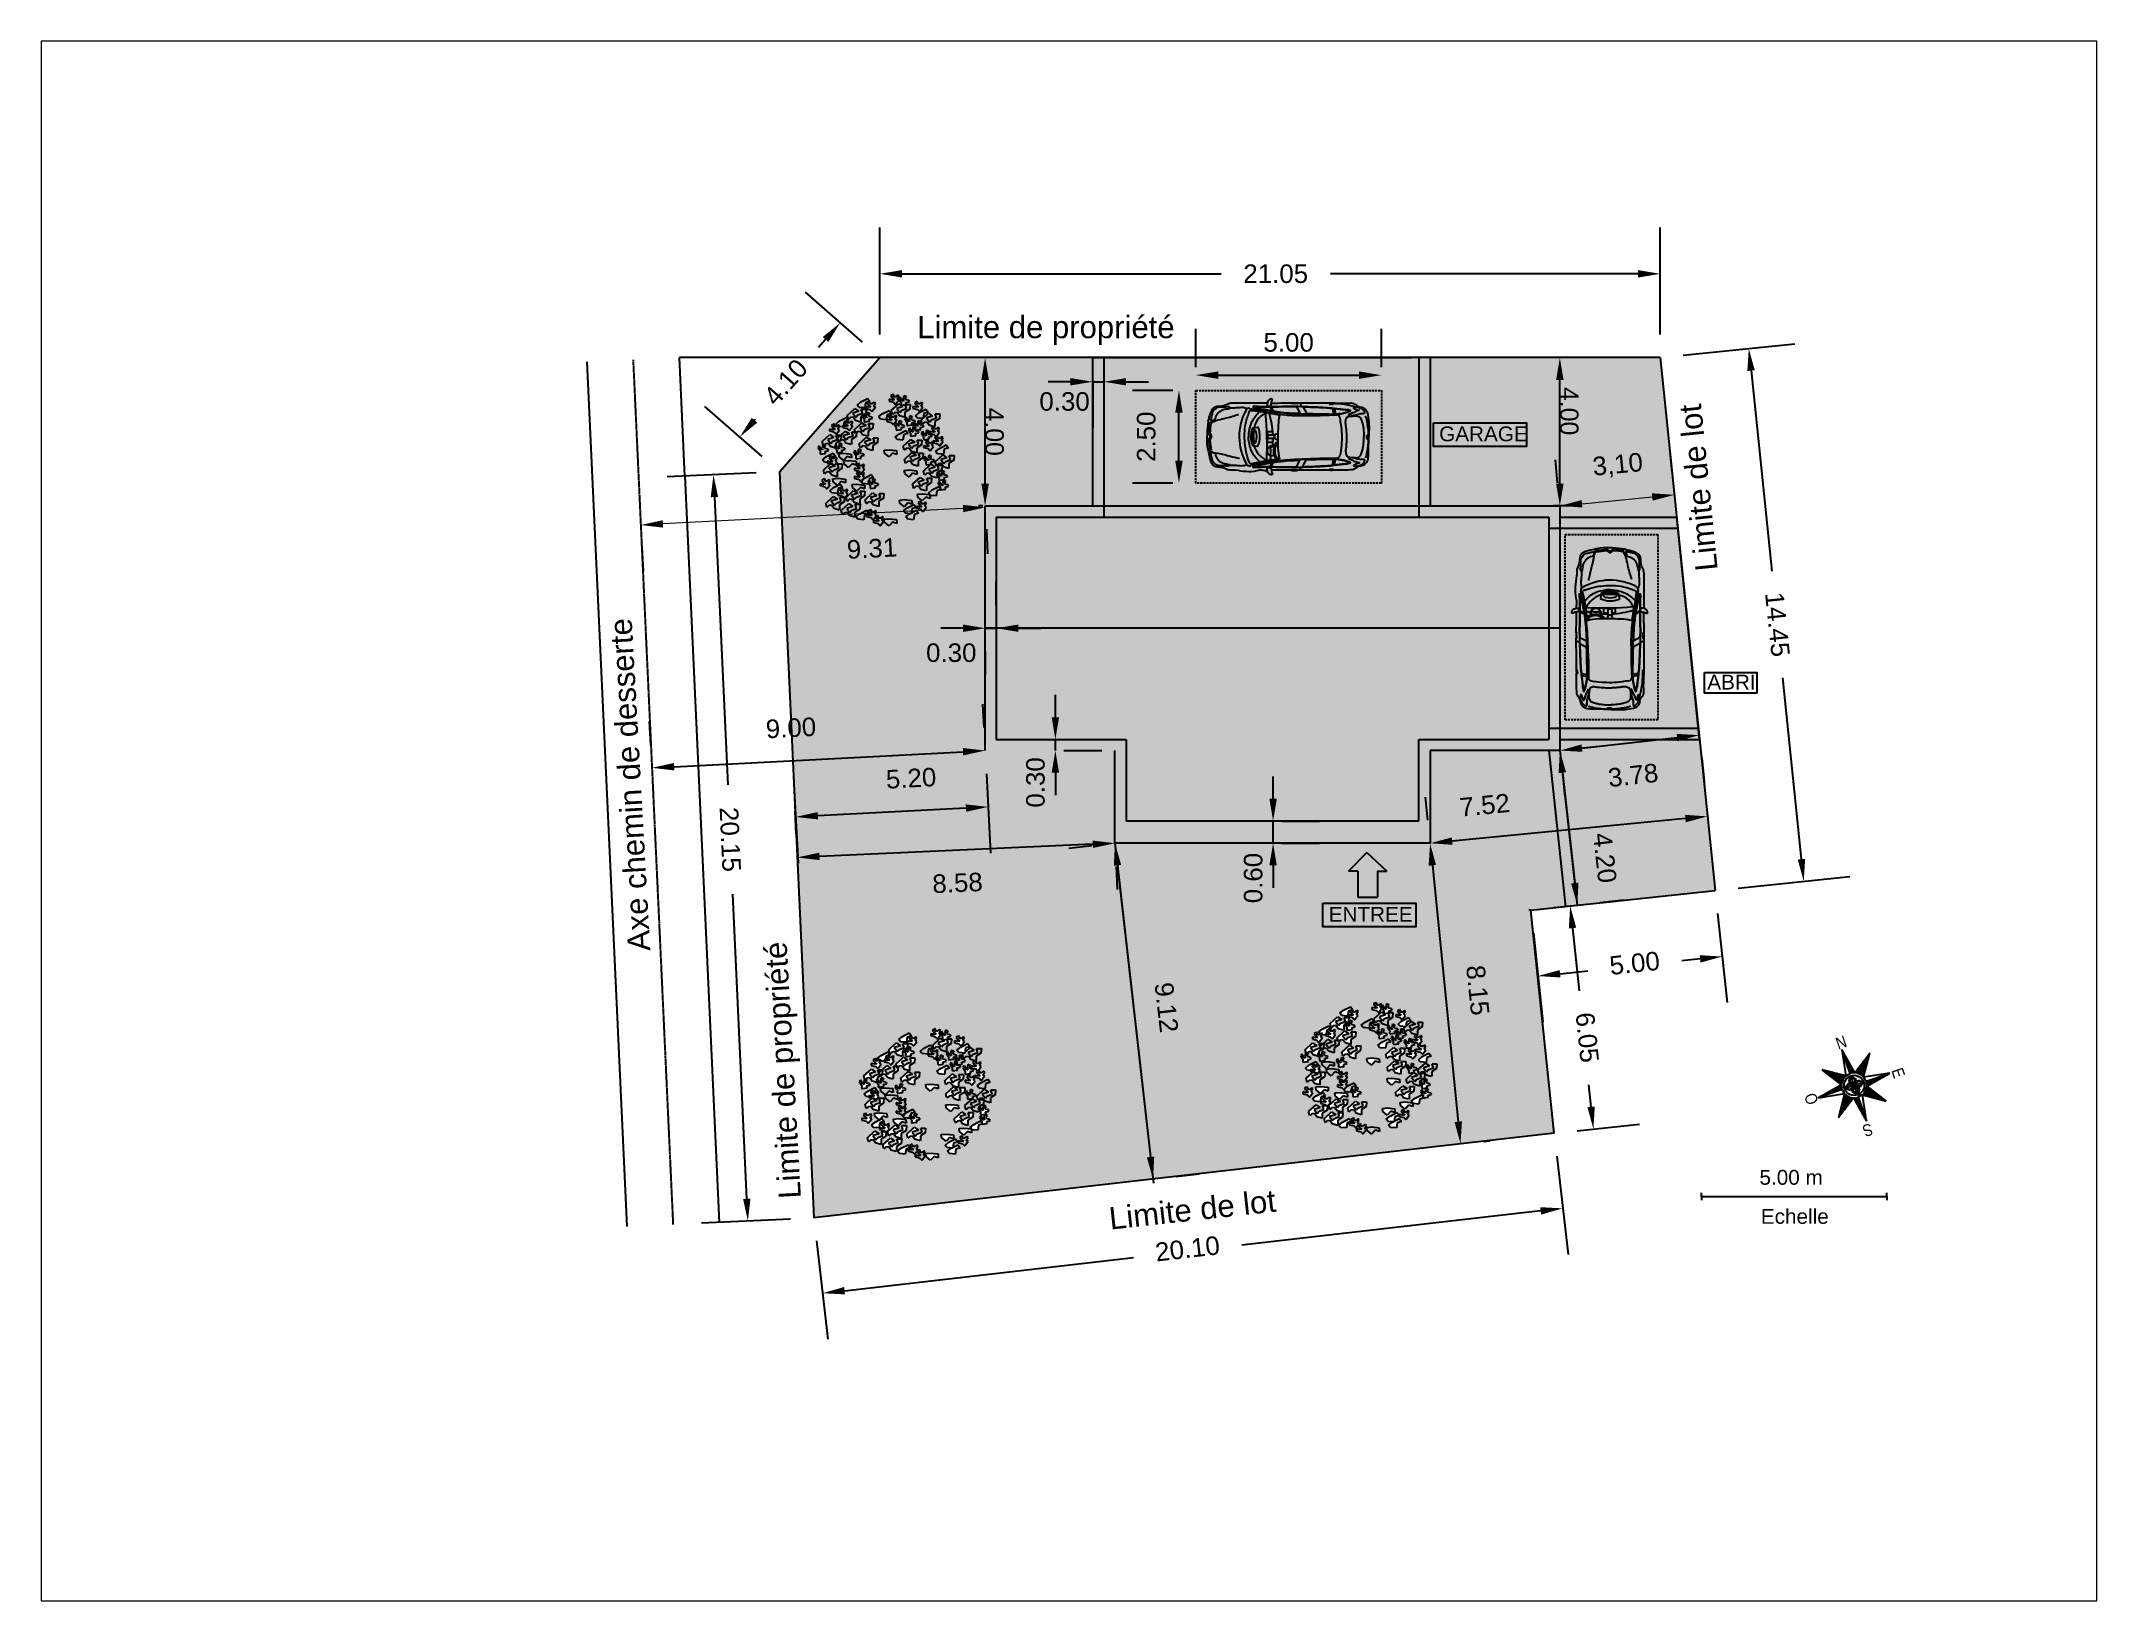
# Paper-space layout 'Présentation1' of a CAD drawing. Header units: millimetres. Extents: x 26 to 231, y 20 to 176.
# The model-space entities are those that its viewports show. They can reach past a viewport. Long polylines and large blocks are cut down to what shows.
import ezdxf

# ---------------------------------------------------------------- set-up
doc = ezdxf.new("R2010")
doc.units = ezdxf.units.MM
doc.linetypes.add('CACHE', pattern=[0.375, 0.25, -0.125])
doc.linetypes.add('PTS_EXT', pattern=[999999, 0, -999999])
for name, color, linetype in [('AUTOS', 250, 'Continuous'), ('Cotations Lot', 5, 'Continuous'), ('Espaces verts', 82, 'Continuous'), ('LimitesCommunes', 6, 'Continuous'), ('LimitesConstr', 1, 'Continuous'), ('LimitesLot', 5, 'Continuous'), ('Maison', 7, 'Continuous'), ('Stationnement', 7, 'Continuous'), ('Texte', 7, 'Continuous')]:
    doc.layers.add(name, color=color, linetype=linetype)
doc.styles.add('Ecriture', font='')
doc.styles.get("Standard").update_dxf_attribs({"font": 'arial.ttf'})
doc.styles.get('Ecriture').set_extended_font_data('NewsGoth BT')
doc.dimstyles.new('ISO-25', dxfattribs={"dimtxt": 2.5, "dimasz": 2.5, "dimexe": 1.25, "dimexo": 0.625, "dimtad": 1, "dimtxsty": 'Standard', "dimcen": 2.5, "dimadec": 0, "dimazin": 0, "dimtfac": 1, "dimtmove": 0, "dimatfit": 3, "dimfxl": 1, "dimarcsym": 0})
doc.dimstyles.new('Voirie', dxfattribs={"dimtxt": 0.8, "dimasz": 0.6, "dimexe": 0.18, "dimexo": 0.0625, "dimgap": 0, "dimtad": 0, "dimzin": 0, "dimdsep": 46, "dimtxsty": 'Ecriture', "dimcen": 0.04, "dimclrd": 256, "dimclre": 256, "dimclrt": 256, "dimaunit": 2, "dimadec": 3, "dimazin": 0, "dimtfac": 1, "dimtofl": 0, "dimtmove": 0, "dimatfit": 0, "dimfxl": 1, "dimtolj": 1, "dimtzin": 0, "dimlwd": -1, "dimarcsym": 0})

psp = doc.layouts.new('Présentation1')

msp = doc.modelspace()

# ---------------------------------------------------------------- texts
at = {"linetype": 'Continuous', "transparency": 33554636, "width": 0.85}
for s, rotation, p in [('N', 19, (2367.745, 1709.927)), ('E', 289, (2369.171, 1709.367)), ('O', 109, (2367.217, 1708.512)), ('S', 199, (2368.607, 1707.95))]:
    msp.add_text(s, height=0.32, rotation=rotation, dxfattribs=at).set_placement(p)
at = {"layer": 'Texte', "insert": (2342.901, 1729.719), "char_height": 0.6, "attachment_point": 1}
msp.add_mtext_dynamic_manual_height_columns('Limite de propriété', width=14.37275, gutter_width=12.5, heights=[2.279], dxfattribs=at)
at = {"layer": 'Texte', "char_height": 0.6, "attachment_point": 1}
for s, insert, rotation in [('Limite de lot', (2363.897, 1722.81), 95.7628), ('Axe chemin de desserte', (2335.101, 1712.568), 93.2205), ('Limite de propriété', (2339.165, 1705.889), 93.2205), ('Limite de lot', (2348.043, 1705.668), 6.2262)]:
    msp.add_mtext_dynamic_manual_height_columns(s, width=14.37275, gutter_width=12.5, heights=[2.279], dxfattribs=dict(at, insert=insert, rotation=rotation))
at = {"layer": 'Texte', "transparency": 33554636, "char_height": 0.4, "attachment_point": 1}
for s, insert in [('GARAGE', (2356.978, 1726.738)), ('ABRI', (2364.211, 1720.042)), ('ENTREE', (2353.998, 1713.778)), ('5.00 m', (2365.619, 1706.683)), ('Echelle', (2365.655, 1705.629))]:
    msp.add_mtext_dynamic_manual_height_columns(s, width=2.51012, gutter_width=12.5, heights=[0.53], dxfattribs=dict(at, insert=insert))

# ---------------------------------------------------------------- blocks, each defined once
blk = doc.blocks.new('*D1')
at = {"layer": 'Defpoints', "color": 0, "transparency": 16777216}
for p in [(2344.731, 1728.595), (2344.734, 1728.595), (2344.734, 1724.595)]:
    blk.add_point(p, dxfattribs=at)
at = {"layer": 'LimitesConstr', "lineweight": -2, "transparency": 16777216}
for p, q in [((2344.672, 1728.595), (2344.551, 1728.595)), ((2344.672, 1724.595), (2344.551, 1724.595))]:
    blk.add_line(p, q, dxfattribs=at)
at = {"layer": 'LimitesConstr', "transparency": 16777216}
blk.add_line((2344.731, 1725.195), (2344.731, 1727.995), dxfattribs=at)
for points in [[(2344.831, 1727.995), (2344.631, 1727.995), (2344.731, 1728.595)], [(2344.831, 1725.195), (2344.631, 1725.195), (2344.731, 1724.595)]]:
    blk.add_solid(points, dxfattribs=at)
at = {"layer": 'LimitesConstr', "transparency": 16777216, "insert": (2344.981, 1726.595), "char_height": 0.5, "attachment_point": 5, "rotation": 270, "style": 'Ecriture'}
blk.add_mtext('\\A1;4.00', dxfattribs=at)
blk = doc.blocks.new('*D2')
at = {"layer": 'Defpoints', "color": 0, "transparency": 16777216}
for p in [(2344.734, 1717.995), (2344.734, 1717.995), (2335.744, 1717.529)]:
    blk.add_point(p, dxfattribs=at)
at = {"layer": 'LimitesConstr', "color": 0, "lineweight": -2, "transparency": 16777216}
for p, q in [((2344.702, 1718.619), (2344.67, 1719.243)), ((2335.712, 1718.153), (2335.679, 1718.777)), ((2336.343, 1717.56), (2344.135, 1717.964))]:
    blk.add_line(p, q, dxfattribs=at)
at = {"layer": 'LimitesConstr', "color": 0, "transparency": 16777216}
for points in [[(2344.13, 1718.064), (2344.14, 1717.864), (2344.734, 1717.995)], [(2336.338, 1717.66), (2336.348, 1717.46), (2335.744, 1717.529)]]:
    blk.add_solid(points, dxfattribs=at)
at = {"layer": 'LimitesConstr', "color": 0, "transparency": 16777216, "insert": (2339.494, 1718.605), "char_height": 0.5, "attachment_point": 5, "rotation": 2.9681}
blk.add_mtext('9.00', dxfattribs=at)
blk = doc.blocks.new('*D3')
at = {"layer": 'Defpoints', "color": 0, "transparency": 16777216}
for p in [(2344.734, 1724.595), (2335.44, 1724.119), (2335.442, 1724.078)]:
    blk.add_point(p, dxfattribs=at)
at = {"layer": 'LimitesConstr', "color": 0, "lineweight": 9, "transparency": 16777216}
blk.add_line((2344.137, 1724.523), (2336.041, 1724.109), dxfattribs=at)
at = {"layer": 'LimitesConstr', "color": 0, "lineweight": -2, "transparency": 16777216}
for p, q in [((2335.472, 1723.495), (2335.506, 1722.83)), ((2344.766, 1723.971), (2344.8, 1723.306))]:
    blk.add_line(p, q, dxfattribs=at)
at = {"layer": 'LimitesConstr', "color": 0, "transparency": 16777216}
for points in [[(2344.132, 1724.623), (2344.142, 1724.424), (2344.737, 1724.554)], [(2336.036, 1724.209), (2336.046, 1724.009), (2335.442, 1724.078)]]:
    blk.add_solid(points, dxfattribs=at)
at = {"layer": 'LimitesConstr', "color": 0, "transparency": 16777216, "insert": (2341.68, 1723.446), "char_height": 0.5, "attachment_point": 5, "rotation": 2.9326}
blk.add_mtext('9.31', dxfattribs=at)
blk = doc.blocks.new('*D4')
at = {"layer": 'Defpoints', "color": 0, "transparency": 16777216}
for p in [(2360.234, 1728.595), (2360.638, 1728.595), (2360.638, 1724.595)]:
    blk.add_point(p, dxfattribs=at)
at = {"layer": 'LimitesConstr', "lineweight": -2, "transparency": 16777216}
for p, q in [((2360.575, 1728.595), (2360.054, 1728.595)), ((2360.575, 1724.595), (2360.054, 1724.595))]:
    blk.add_line(p, q, dxfattribs=at)
at = {"layer": 'LimitesConstr', "transparency": 16777216}
blk.add_line((2360.234, 1725.195), (2360.234, 1727.995), dxfattribs=at)
for points in [[(2360.334, 1727.995), (2360.134, 1727.995), (2360.234, 1728.595)], [(2360.334, 1725.195), (2360.134, 1725.195), (2360.234, 1724.595)]]:
    blk.add_solid(points, dxfattribs=at)
at = {"layer": 'LimitesConstr', "transparency": 16777216, "insert": (2360.484, 1727.15), "char_height": 0.5, "attachment_point": 5, "rotation": 270, "style": 'Ecriture'}
blk.add_mtext('\\A1;4.00', dxfattribs=at)
blk = doc.blocks.new('*D5')
at = {"layer": 'Defpoints', "color": 0, "transparency": 16777216}
for p in [(2348.234, 1715.495), (2349.261, 1706.436), (2349.261, 1706.436)]:
    blk.add_point(p, dxfattribs=at)
at = {"layer": 'LimitesConstr', "color": 0, "lineweight": -2, "transparency": 16777216}
for p, q in [((2347.613, 1715.424), (2346.992, 1715.354)), ((2348.302, 1714.899), (2349.193, 1707.032)), ((2349.882, 1706.506), (2350.503, 1706.576))]:
    blk.add_line(p, q, dxfattribs=at)
at = {"layer": 'LimitesConstr', "color": 0, "transparency": 16777216}
for points in [[(2348.401, 1714.91), (2348.203, 1714.887), (2348.234, 1715.495)], [(2349.293, 1707.043), (2349.094, 1707.021), (2349.261, 1706.436)]]:
    blk.add_solid(points, dxfattribs=at)
at = {"layer": 'LimitesConstr', "color": 0, "transparency": 16777216, "insert": (2349.622, 1711.064), "char_height": 0.5, "attachment_point": 5, "rotation": 276.4632}
blk.add_mtext('9.12', dxfattribs=at)
blk = doc.blocks.new('*D6')
at = {"layer": 'Defpoints', "color": 0, "transparency": 16777216}
for p in [(2356.734, 1715.495), (2357.555, 1707.386), (2357.555, 1707.386)]:
    blk.add_point(p, dxfattribs=at)
at = {"layer": 'LimitesConstr', "color": 0, "lineweight": -2, "transparency": 16777216}
for p, q in [((2357.356, 1715.558), (2357.53, 1715.575)), ((2356.795, 1714.898), (2357.494, 1707.983)), ((2358.177, 1707.449), (2358.351, 1707.467))]:
    blk.add_line(p, q, dxfattribs=at)
at = {"layer": 'LimitesConstr', "color": 0, "transparency": 16777216}
for points in [[(2356.894, 1714.908), (2356.695, 1714.888), (2356.734, 1715.495)], [(2357.594, 1707.993), (2357.395, 1707.973), (2357.555, 1707.386)]]:
    blk.add_solid(points, dxfattribs=at)
at = {"layer": 'LimitesConstr', "color": 0, "transparency": 16777216, "insert": (2358.02, 1711.529), "char_height": 0.5, "attachment_point": 5, "rotation": 275.7775}
blk.add_mtext('8.15', dxfattribs=at)
blk = doc.blocks.new('*D7')
at = {"layer": 'Defpoints', "color": 0, "transparency": 16777216}
for p in [(2348.234, 1715.495), (2339.662, 1715.113), (2339.662, 1715.113)]:
    blk.add_point(p, dxfattribs=at)
at = {"layer": 'LimitesConstr', "color": 0, "lineweight": -2, "transparency": 16777216}
for p, q in [((2339.634, 1715.737), (2339.606, 1716.361)), ((2347.635, 1715.468), (2340.261, 1715.139)), ((2348.262, 1714.87), (2348.29, 1714.246))]:
    blk.add_line(p, q, dxfattribs=at)
at = {"layer": 'LimitesConstr', "color": 0, "transparency": 16777216}
for points in [[(2340.257, 1715.239), (2340.266, 1715.039), (2339.662, 1715.113)], [(2347.631, 1715.568), (2347.639, 1715.368), (2348.234, 1715.495)]]:
    blk.add_solid(points, dxfattribs=at)
at = {"layer": 'LimitesConstr', "color": 0, "transparency": 16777216, "insert": (2343.987, 1714.424), "char_height": 0.5, "attachment_point": 5, "rotation": 2.553}
blk.add_mtext('8.58', dxfattribs=at)
blk = doc.blocks.new('*D8')
at = {"layer": 'Defpoints', "color": 0, "transparency": 16777216}
for p in [(2364.219, 1716.219), (2356.734, 1715.495), (2356.734, 1715.495)]:
    blk.add_point(p, dxfattribs=at)
at = {"layer": 'LimitesConstr', "color": 0, "lineweight": -2, "transparency": 16777216}
for p, q in [((2364.159, 1716.842), (2364.099, 1717.464)), ((2356.674, 1716.117), (2356.614, 1716.739)), ((2363.622, 1716.162), (2357.332, 1715.553))]:
    blk.add_line(p, q, dxfattribs=at)
at = {"layer": 'LimitesConstr', "color": 0, "transparency": 16777216}
for points in [[(2363.612, 1716.261), (2363.632, 1716.062), (2364.219, 1716.219)], [(2357.322, 1715.652), (2357.341, 1715.453), (2356.734, 1715.495)]]:
    blk.add_solid(points, dxfattribs=at)
at = {"layer": 'LimitesConstr', "color": 0, "transparency": 16777216, "insert": (2358.208, 1716.522), "char_height": 0.5, "attachment_point": 5, "rotation": 5.5293}
blk.add_mtext('7.52', dxfattribs=at)
blk = doc.blocks.new('*D9')
at = {"layer": 'Defpoints', "color": 0, "transparency": 16777216}
for p in [(2360.234, 1724.595), (2363.324, 1724.893), (2363.324, 1724.893)]:
    blk.add_point(p, dxfattribs=at)
at = {"layer": 'LimitesConstr', "color": 0, "lineweight": -2, "transparency": 16777216}
for p, q in [((2360.174, 1725.217), (2360.114, 1725.839)), ((2363.264, 1725.515), (2363.204, 1726.138))]:
    blk.add_line(p, q, dxfattribs=at)
at = {"layer": 'LimitesConstr', "color": 0, "lineweight": 0, "transparency": 16777216}
blk.add_line((2360.832, 1724.653), (2362.727, 1724.836), dxfattribs=at)
at = {"layer": 'LimitesConstr', "color": 0, "transparency": 16777216}
for points in [[(2360.822, 1724.752), (2360.841, 1724.553), (2360.234, 1724.595)], [(2362.717, 1724.935), (2362.737, 1724.736), (2363.324, 1724.893)]]:
    blk.add_solid(points, dxfattribs=at)
at = {"layer": 'LimitesConstr', "color": 0, "transparency": 16777216, "insert": (2361.798, 1725.676), "char_height": 0.5, "attachment_point": 5, "rotation": 5.5186}
blk.add_mtext('3,10', dxfattribs=at)
blk = doc.blocks.new('*D19')
at = {"layer": 'Defpoints', "color": 0, "transparency": 16777216}
for p in [(2360.234, 1717.995), (2360.705, 1713.826), (2360.705, 1713.826)]:
    blk.add_point(p, dxfattribs=at)
at = {"layer": 'LimitesConstr', "color": 0, "lineweight": -2, "transparency": 16777216}
for p, q in [((2360.855, 1718.065), (2361.477, 1718.135)), ((2360.302, 1717.399), (2360.638, 1714.422)), ((2361.326, 1713.896), (2361.947, 1713.966))]:
    blk.add_line(p, q, dxfattribs=at)
at = {"layer": 'LimitesConstr', "color": 0, "transparency": 16777216}
for points in [[(2360.401, 1717.41), (2360.202, 1717.387), (2360.234, 1717.995)], [(2360.737, 1714.433), (2360.539, 1714.411), (2360.705, 1713.826)]]:
    blk.add_solid(points, dxfattribs=at)
at = {"layer": 'LimitesConstr', "color": 0, "transparency": 16777216, "insert": (2361.447, 1715.1), "char_height": 0.5, "attachment_point": 5, "rotation": 276.4456}
blk.add_mtext('4.20', dxfattribs=at)
blk = doc.blocks.new('BRANCHO1', base_point=(16.66, 36.12))
for p, q in [((16.573, 36.15), (16.636, 36.208)), ((16.582, 36.116), (16.573, 36.15)), ((16.599, 36.131), (16.582, 36.116)), ((16.622, 36.134), (16.599, 36.131)), ((16.671, 36.184), (16.619, 36.168)), ((16.619, 36.168), (16.645, 36.134)), ((16.642, 36.107), (16.622, 36.134)), ((16.636, 36.208), (16.671, 36.184)), ((16.645, 36.134), (16.662, 36.153)), ((16.662, 36.153), (16.702, 36.168)), ((16.728, 36.162), (16.688, 36.137)), ((16.688, 36.137), (16.688, 36.101)), ((16.702, 36.168), (16.691, 36.202)), ((16.691, 36.202), (16.731, 36.202)), ((16.731, 36.202), (16.728, 36.162)), ((16.685, 36.094), (16.642, 36.107)), ((16.688, 36.101), (16.685, 36.094))]:
    blk.add_line(p, q)
blk = doc.blocks.new('BRANCHO2', base_point=(16.83, 36.07))
for p, q in [((16.783, 36.097), (16.824, 36.101)), ((16.786, 36.072), (16.783, 36.097)), ((16.824, 36.041), (16.786, 36.072)), ((16.824, 36.101), (16.887, 36.094)), ((16.853, 36.073), (16.824, 36.041)), ((16.889, 36.062), (16.853, 36.073)), ((16.887, 36.094), (16.889, 36.062))]:
    blk.add_line(p, q)
blk = doc.blocks.new('BRANCHO3', base_point=(16.71, 35.96))
for p, q in [((16.655, 35.995), (16.655, 35.979)), ((16.684, 35.989), (16.655, 35.995)), ((16.655, 35.979), (16.681, 35.973)), ((16.69, 36.035), (16.67, 36.026)), ((16.67, 36.026), (16.687, 36.001)), ((16.681, 35.973), (16.693, 35.97)), ((16.701, 35.992), (16.684, 35.989)), ((16.687, 36.001), (16.701, 35.992)), ((16.696, 36.032), (16.69, 36.035)), ((16.693, 36.016), (16.696, 36.032)), ((16.71, 36.016), (16.693, 36.016)), ((16.693, 35.97), (16.707, 35.955)), ((16.707, 35.955), (16.713, 35.955)), ((16.73, 36.029), (16.71, 36.016)), ((16.713, 35.955), (16.724, 35.97)), ((16.724, 35.998), (16.739, 36.023)), ((16.739, 35.989), (16.724, 35.998)), ((16.724, 35.97), (16.739, 35.989)), ((16.739, 36.023), (16.73, 36.029))]:
    blk.add_line(p, q)
blk = doc.blocks.new('*D28')
at = {"layer": 'Defpoints', "color": 0, "transparency": 16777216}
for p in [(2344.734, 1717.995), (2339.541, 1717.726), (2339.62, 1716.205)]:
    blk.add_point(p, dxfattribs=at)
at = {"layer": 'LimitesConstr', "color": 0, "lineweight": -2, "transparency": 16777216}
for p, q in [((2344.767, 1717.371), (2344.878, 1715.226)), ((2339.574, 1717.101), (2339.685, 1714.957)), ((2344.214, 1716.443), (2340.219, 1716.236))]:
    blk.add_line(p, q, dxfattribs=at)
at = {"layer": 'LimitesConstr', "color": 0, "transparency": 16777216}
for points in [[(2340.214, 1716.336), (2340.225, 1716.137), (2339.62, 1716.205)], [(2344.209, 1716.543), (2344.219, 1716.344), (2344.813, 1716.475)]]:
    blk.add_solid(points, dxfattribs=at)
at = {"layer": 'LimitesConstr', "color": 0, "transparency": 16777216, "insert": (2342.734, 1717.248), "char_height": 0.5, "attachment_point": 5, "rotation": 2.9681}
blk.add_mtext('5.20', dxfattribs=at)
blk = doc.blocks.new('*D29')
at = {"layer": 'Defpoints', "color": 0, "transparency": 16777216}
for p in [(2355.419, 1728.122), (2350.419, 1727.711), (2355.419, 1727.711)]:
    blk.add_point(p, dxfattribs=at)
at = {"layer": 'Stationnement', "color": 0, "lineweight": -2, "transparency": 16777216}
for p, q in [((2350.419, 1728.336), (2350.419, 1729.372)), ((2355.419, 1728.336), (2355.419, 1729.372)), ((2351.019, 1728.122), (2354.819, 1728.122))]:
    blk.add_line(p, q, dxfattribs=at)
at = {"layer": 'Stationnement', "color": 0, "transparency": 16777216}
for points in [[(2351.019, 1728.222), (2351.019, 1728.022), (2350.419, 1728.122)], [(2354.819, 1728.222), (2354.819, 1728.022), (2355.419, 1728.122)]]:
    blk.add_solid(points, dxfattribs=at)
at = {"layer": 'Stationnement', "color": 0, "transparency": 16777216, "insert": (2352.919, 1729.002), "char_height": 0.5, "attachment_point": 5}
blk.add_mtext('5.00', dxfattribs=at)
blk = doc.blocks.new('*D30')
at = {"layer": 'Defpoints', "color": 0, "transparency": 16777216}
for p in [(2349.96, 1727.711), (2350.419, 1727.711), (2350.419, 1725.211)]:
    blk.add_point(p, dxfattribs=at)
at = {"layer": 'Stationnement', "color": 0, "lineweight": -2, "transparency": 16777216}
for p, q in [((2349.794, 1727.711), (2348.71, 1727.711)), ((2349.96, 1725.811), (2349.96, 1727.111)), ((2349.794, 1725.211), (2348.71, 1725.211))]:
    blk.add_line(p, q, dxfattribs=at)
at = {"layer": 'Stationnement', "color": 0, "transparency": 16777216}
for points in [[(2349.86, 1727.111), (2350.06, 1727.111), (2349.96, 1727.711)], [(2349.86, 1725.811), (2350.06, 1725.811), (2349.96, 1725.211)]]:
    blk.add_solid(points, dxfattribs=at)
at = {"layer": 'Stationnement', "color": 0, "transparency": 16777216, "insert": (2349.079, 1726.461), "char_height": 0.5, "attachment_point": 5, "rotation": 90}
blk.add_mtext('2.50', dxfattribs=at)
blk = doc.blocks.new('Citroen planta')
blk.add_arc((-3.183, -0.72), 0.00887, 252.2743, 284.294)
at = {"layer": 'AUTOS'}
for p, q in [((-2.995, 0.821), (-2.976, 0.777)), ((-2.971, 0.82), (-2.951, 0.772)), ((-2.658, 0.814), (-2.599, 0.706)), ((-2.637, 0.814), (-2.576, 0.702)), ((-1.946, 0.816), (-1.856, 0.652)), ((-1.771, 0.803), (-1.682, 0.639)), ((-0.975, 0.772), (-0.947, 0.619)), ((-0.92, 0.766), (-0.893, 0.621)), ((-4.317, -0.068), (-4.269, 0.015)), ((-4.269, 0.015), (-4.316, 0.089)), ((-4.299, -0.072), (-4.251, 0.011)), ((-4.252, 0.02), (-4.298, 0.094)), ((-4.281, -0.076), (-4.231, 0.011)), ((-4.231, 0.02), (-4.28, 0.099)), ((-3.148, 0.167), (-3.122, 0.162)), ((-3.129, 0.241), (-2.989, 0.266)), ((-3.122, 0.162), (-3.096, 0.157)), ((-2.717, -0.012), (-2.717, 0.032)), ((-2.69, 0.059), (-2.526, 0.059)), ((-3.146, -0.15), (-3.12, -0.144)), ((-3.132, -0.229), (-2.999, -0.246)), ((-3.12, -0.144), (-3.094, -0.139)), ((-2.528, -0.039), (-2.69, -0.039)), ((-2.999, -0.806), (-2.98, -0.762)), ((-2.976, -0.805), (-2.955, -0.757)), ((-2.662, -0.799), (-2.603, -0.691)), ((-2.641, -0.799), (-2.58, -0.687)), ((-1.95, -0.8), (-1.861, -0.636)), ((-1.776, -0.787), (-1.686, -0.623)), ((-0.979, -0.757), (-0.951, -0.604)), ((-0.924, -0.751), (-0.898, -0.606))]:
    blk.add_line(p, q, dxfattribs=at)
blk.add_lwpolyline([(-2.598, -0.039), (-2.598, -0.143, -0.414214), (-2.607, -0.152), (-2.724, -0.152, -0.414214), (-2.733, -0.143), (-2.733, 0.144, -0.414214), (-2.724, 0.153), (-2.607, 0.153, -0.414214), (-2.598, 0.144), (-2.598, 0.059)], format="xyb", dxfattribs=at)
for centre, radius, start, end in [((-2.002, 0.012), 1.491, 151.2771, 209.976), ((-3.232, 0.686), 0.0887, 80.9279, 151.2771), ((-3.097, 0.814), 0.0222, 88.3008, 259.2357), ((-3.097, 0.814), 0.0133, 88.3008, 259.2357), ((-2.61, 0.179), 0.485, 101.8559, 171.8473), ((-12.158, -0.212), 9.416, 357.4342, 5.1596), ((-4.833, -0.042), 2.253, 2.5781, 17.9104), ((-1.954, 0.811), 0.00887, 28.6584, 89.0684), ((-1.864, 0.647), 0.00887, 266.386, 28.6584), ((3.478, 226.024), 225.458, 268.64295, 268.86254), ((-2.052, 0.792), 0.234, 8.5013, 34.351), ((-1.763, 0.807), 0.00887, 88.3483, 208.6584), ((-1.674, 0.643), 0.00887, 208.6584, 268.6906), ((3.478, 226.024), 225.449, 268.69062, 268.86254), ((-0.968, 1.928), 1.318, 268.7216, 291.1082), ((-0.968, 1.928), 1.309, 268.7216, 270.9495), ((-0.929, -1.144), 2.039, 74.093, 90.7649), ((-0.968, 1.928), 1.309, 273.2953, 289.7506), ((-0.865, 0.511), 0.0887, 5.3633, 92.4336), ((-0.747, -0.172), 0.912, 76.0102, 81.876), ((-0.743, -0.162), 0.912, 74.1707, 81.876), ((-0.529, 0.705), 0.00887, 289.7506, 76.0102), ((-0.497, 0.707), 0.00887, 291.1082, 74.1707), ((-2.723, 0.101), 1.594, 170.1211, 180.2797), ((-4.308, 0.094), 0.00887, 180.2797, 212.0347), ((-2.723, 0.101), 1.577, 170.065, 180.0958), ((-4.291, 0.099), 0.00887, 180.0958, 212.0347), ((-2.723, 0.101), 1.559, 170.065, 179.9087), ((-4.273, 0.104), 0.00887, 179.9087, 212.0347), ((-4.259, 0.015), 0.00887, 330.0729, 32.0347), ((-4.238, 0.015), 0.00887, 330.0729, 32.0347), ((-2.631, 0.003), 0.555, 155.1563, 204.0455), ((-2.369, 0.013), 0.794, 168.826, 191.8488), ((-3.247, -0.067), 0.313, 49.4039, 69.9397), ((-2.369, 0.013), 0.767, 168.826, 191.8488), ((-3.127, 0.232), 0.00887, 99.8548, 155.1563), ((-2.369, 0.013), 0.74, 168.826, 191.8488), ((-3.556, 0.011), 0.537, 345.3645, 17.3344), ((-3.562, 0.022), 0.629, 335.2947, 22.2212), ((-2.987, 0.257), 0.00887, 22.2212, 99.8548), ((-2.69, 0.032), 0.0266, 90, 180), ((-4.309, -0.072), 0.00887, 150.0729, 183.6767), ((-0.763, 0.156), 3.562, 183.6767, 188.3238), ((-4.291, -0.076), 0.00887, 150.0729, 183.7634), ((-0.763, 0.156), 3.544, 183.7634, 188.3238), ((-4.273, -0.08), 0.00887, 150.0729, 183.8507), ((-0.763, 0.156), 3.526, 183.8507, 188.3238), ((-3.194, -0.031), 0.183, 285.462, 329.3051), ((-3.131, -0.22), 0.00887, 204.0455, 262.577), ((-2.443, -0.02), 0.687, 198.0974, 243.3215), ((-2.998, -0.237), 0.00887, 262.577, 335.2947), ((-2.69, -0.012), 0.0266, 180, 270), ((-4.833, -0.042), 2.253, 344.97, 347.9791), ((-2.821, -0.373), 0.185, 333.4848, 25.5347), ((-2.584, -0.413), 0.0837, 210.9723, 288.8446), ((-2.595, -0.34), 0.0753, 62.2145, 141.1029), ((-4.833, -0.042), 2.253, 355.341, 0.0844), ((-0.864, -0.481), 0.0887, 268.702, 340.8366), ((-3.217, -0.689), 0.0887, 209.976, 286.3405), ((-2.168, -4.267), 3.64, 93.0239, 106.3405), ((-2.035, -5.226), 4.641, 94.7136, 104.294), ((-3.101, -0.799), 0.0222, 100.7643, 271.6992), ((-3.101, -0.799), 0.0133, 100.7643, 271.6992), ((-2.417, -0.592), 0.00887, 274.7136, 10.9875), ((-1.958, -0.796), 0.00887, 270.9316, 331.3416), ((-1.868, -0.632), 0.00887, 331.3416, 93.614), ((3.473, -226.008), 225.458, 91.13746, 91.35705), ((-2.056, -0.776), 0.234, 328.9862, 351.4987), ((-1.768, -0.792), 0.00887, 151.3416, 271.6517), ((3.473, -226.008), 225.449, 91.13746, 91.30938), ((-0.973, -1.913), 1.318, 68.8918, 91.2784), ((-0.973, -1.913), 1.309, 89.0505, 91.2784), ((-0.973, -1.913), 1.309, 70.2494, 86.7047), ((-0.752, 0.187), 0.912, 278.124, 283.9898), ((-0.748, 0.177), 0.912, 278.124, 285.8293), ((-0.533, -0.689), 0.00887, 283.9898, 70.2494), ((-0.501, -0.692), 0.00887, 285.8293, 68.8918)]:
    blk.add_arc(centre, radius, start, end, dxfattribs=at)
blk.add_ellipse((-1.998, 0.91), major_axis=(-0.083, 0.0016), ratio=0.102782, dxfattribs=at)
for centre, major_axis, ratio, start_param, end_param in [((-2.47, 0.009), (0.0775, 0), 0.932272, 1.29458, 4.948947), ((-2.445, -0.374), (0, 0.239), 0.529672, 0.058485, 2.894188)]:
    blk.add_ellipse(centre, major_axis=major_axis, ratio=ratio, start_param=start_param, end_param=end_param, dxfattribs=at)
at = {"layer": 'AUTOS', "extrusion": (0, 0, -1)}
blk.add_ellipse((-2.003, -0.894), major_axis=(-0.083, -0.0016), ratio=0.102782, dxfattribs=at)
at = {"layer": 'AUTOS'}
for points in [[(-3.509, 0.605), (-3.843, 0.504), (-4.066, 0.454), (-4.195, 0.407), (-4.278, 0.375), (-4.331, 0.381)], [(-4.264, 0.45), (-4.251, 0.497), (-4.239, 0.553), (-4.224, 0.618), (-4.212, 0.671), (-4.155, 0.746), (-4.109, 0.779), (-4.058, 0.802), (-3.977, 0.805), (-3.904, 0.807), (-3.823, 0.813), (-3.788, 0.818), (-3.76, 0.806), (-3.738, 0.786), (-3.748, 0.775), (-3.781, 0.768), (-3.845, 0.757), (-3.925, 0.738), (-4, 0.699), (-4.058, 0.651), (-4.105, 0.58), (-4.132, 0.509), (-4.138, 0.483), (-4.151, 0.469), (-4.184, 0.453), (-4.23, 0.439), (-4.254, 0.432), (-4.264, 0.45)], [(-3.736, 0.788), (-3.573, 0.793), (-3.467, 0.8), (-3.394, 0.802), (-3.271, 0.765)], [(-3.226, -0.672), (-3.305, -0.408), (-3.341, -0.164), (-3.348, 0.086), (-3.317, 0.373), (-3.271, 0.537), (-3.22, 0.673)], [(-0.392, 0.793), (-0.407, 0.784), (-0.401, 0.771), (-0.376, 0.759), (-0.324, 0.745), (-0.277, 0.727), (-0.261, 0.723), (-0.272, 0.717), (-0.308, 0.704), (-0.362, 0.68), (-0.427, 0.65), (-0.481, 0.626), (-0.517, 0.606), (-0.542, 0.597), (-0.544, 0.588), (-0.534, 0.574), (-0.447, 0.578), (-0.407, 0.585), (-0.282, 0.619), (-0.168, 0.637), (-0.107, 0.648), (-0.112, 0.686), (-0.14, 0.719), (-0.188, 0.762), (-0.262, 0.788), (-0.313, 0.806), (-0.364, 0.804), (-0.405, 0.791)], [(-0.594, 0.111), (-0.602, 0.204), (-0.609, 0.274), (-0.623, 0.387), (-0.621, 0.448), (-0.616, 0.462)], [(-0.619, -0.404), (-0.607, -0.31), (-0.594, -0.137), (-0.59, -0.062), (-0.592, 0.056), (-0.594, 0.111)], [(-0.02, 0.03), (-0.024, 0.046), (-0.035, 0.048), (-0.044, 0.044), (-0.048, 0.034), (-0.047, 0), (-0.047, -0.029), (-0.044, -0.048), (-0.039, -0.055), (-0.026, -0.056), (-0.02, -0.048), (-0.019, -0.033), (-0.02, 0.03)], [(-4.264, -0.42), (-4.251, -0.467), (-4.239, -0.523), (-4.224, -0.589), (-4.212, -0.641), (-4.155, -0.716), (-4.109, -0.749), (-4.058, -0.772), (-3.977, -0.775), (-3.904, -0.778), (-3.823, -0.783), (-3.788, -0.789), (-3.76, -0.776), (-3.738, -0.756), (-3.748, -0.745), (-3.781, -0.738), (-3.845, -0.727), (-3.925, -0.708), (-4, -0.67), (-4.058, -0.622), (-4.105, -0.55), (-4.132, -0.479), (-4.138, -0.453), (-4.151, -0.439), (-4.184, -0.423), (-4.23, -0.409), (-4.254, -0.402), (-4.264, -0.42)], [(-0.402, -0.758), (-0.407, -0.765), (-0.404, -0.776), (-0.387, -0.783), (-0.335, -0.785), (-0.286, -0.78), (-0.215, -0.759), (-0.154, -0.724), (-0.124, -0.683), (-0.11, -0.649), (-0.108, -0.623), (-0.129, -0.606), (-0.185, -0.609), (-0.258, -0.602), (-0.354, -0.583), (-0.421, -0.559), (-0.54, -0.577), (-0.458, -0.618), (-0.408, -0.639), (-0.33, -0.671), (-0.261, -0.69), (-0.249, -0.699), (-0.274, -0.708), (-0.315, -0.724), (-0.396, -0.755), (-0.403, -0.757)], [(-3.736, -0.758), (-3.573, -0.763), (-3.467, -0.771), (-3.394, -0.772), (-3.286, -0.744)]]:
    blk.add_spline(points, degree=3, dxfattribs=at)
for points, knots in [([(-4.326, 0.423), (-4.316, 0.457), (-4.298, 0.522), (-4.284, 0.612), (-4.248, 0.685), (-4.221, 0.756), (-4.171, 0.799), (-4.117, 0.829), (-4.054, 0.834), (-3.976, 0.832), (-3.899, 0.848), (-3.829, 0.883), (-3.738, 0.923), (-3.541, 0.924), (-3.292, 0.924), (-2.999, 0.921), (-2.824, 0.922), (-2.733, 0.923)], [0, 0, 0, 0, 0.118823, 0.228347, 0.304709, 0.395218, 0.479661, 0.520666, 0.602694, 0.688012, 0.788383, 0.860898, 0.954729, 1.11959, 1.518327, 1.801929, 2.110556, 2.110556, 2.110556, 2.110556]), ([(-3.243, -0.022), (-3.226, 0.137), (-3.197, 0.409), (-3.016, 0.609), (-2.94, 0.692)], [0, 0, 0, 0, 0.5236809, 0.8940297, 0.8940297, 0.8940297, 0.8940297]), ([(-3.22, 0.673), (-3.217, 0.684), (-3.212, 0.701), (-3.196, 0.717), (-3.166, 0.722), (-3.077, 0.708), (-2.906, 0.689), (-2.702, 0.654), (-2.542, 0.62), (-2.456, 0.608), (-2.422, 0.608), (-2.402, 0.605), (-2.423, 0.528), (-2.442, 0.351), (-2.45, 0.056), (-2.455, -0.257), (-2.435, -0.45), (-2.413, -0.566), (-2.408, -0.59)], [0, 0, 0, 0, 0.038062, 0.057765, 0.075887, 0.136118, 0.360736, 0.660851, 0.833831, 0.919425, 0.944413, 0.95681, 0.976133, 1.15453, 1.659168, 1.908025, 2.226872, 2.308645, 2.308645, 2.308645, 2.308645]), ([(-3.218, 0.773), (-2.875, 0.719), (-2.566, 0.623), (-2.153, 0.59), (-2.082, 0.585), (-2.082, 0.585)], [0.0003636, 0.0003636, 0.0003636, 0.0003636, 0.134701, 0.134701, 0.1508358, 0.1508358, 0.1508358, 0.1508358]), ([(-3.101, 0.792), (-2.779, 0.731), (-2.434, 0.652), (-2.009, 0.637), (-1.935, 0.634), (-1.862, 0.629)], [0.0116221, 0.0116221, 0.0116221, 0.0116221, 0.1543947, 0.1543947, 0.1841997, 0.1841997, 0.1841997, 0.1841997]), ([(-3.096, 0.836), (-2.936, 0.825), (-2.688, 0.819), (-2.28, 0.833), (-1.815, 0.829), (-1.391, 0.811), (-1.127, 0.799), (-1.035, 0.789), (-0.614, 0.741)], [0.04998, 0.04998, 0.04998, 0.04998, 0.456658, 0.88886, 1.432548, 2.02833, 2.31987, 2.336539, 2.336539, 2.336539, 2.336539]), ([(-2.971, 0.82), (-2.914, 0.817), (-2.862, 0.815), (-2.759, 0.814), (-2.708, 0.813), (-2.658, 0.814)], [0.1630874, 0.1630874, 0.1630874, 0.1630874, 0.3282058, 0.3282058, 0.4985864, 0.4985864, 0.4985864, 0.4985864]), ([(-2.733, 0.923), (-2.728, 0.937), (-2.717, 0.968), (-2.687, 1.007), (-2.648, 1.026), (-2.608, 1.031), (-2.594, 0.999), (-2.607, 0.969), (-2.629, 0.939), (-2.624, 0.91), (-2.631, 0.882), (-2.638, 0.855), (-2.665, 0.83), (-2.697, 0.833), (-2.741, 0.838), (-2.736, 0.883), (-2.734, 0.909), (-2.733, 0.923)], [0.0885943, 0.0885943, 0.0885943, 0.0885943, 0.1373899, 0.1989553, 0.2458559, 0.2904509, 0.3067594, 0.3537167, 0.3919221, 0.4272917, 0.447055, 0.4910496, 0.5184931, 0.5619515, 0.6001709, 0.6402891, 0.6890715, 0.6890715, 0.6890715, 0.6890715]), ([(-2.637, 0.814), (-2.591, 0.815), (-2.545, 0.816), (-2.395, 0.819), (-2.291, 0.821), (-2.11, 0.822), (-2.032, 0.821), (-1.954, 0.82)], [0.5222333, 0.5222333, 0.5222333, 0.5222333, 0.6789211, 0.6789211, 1.0296365, 1.0296365, 1.2940564, 1.2940564, 1.2940564, 1.2940564]), ([(-2.625, 0.917), (-2.622, 0.917), (-2.508, 0.912), (-2.255, 0.926), (-1.867, 0.924), (-1.478, 0.921), (-1.158, 0.922), (-0.856, 0.921), (-0.627, 0.9), (-0.446, 0.926), (-0.386, 0.895), (-0.351, 0.873), (-0.314, 0.842), (-0.271, 0.82), (-0.234, 0.803), (-0.195, 0.813), (-0.149, 0.792), (-0.098, 0.763), (-0.049, 0.709), (-0.018, 0.592), (0.012, 0.401), (0.01, 0.107), (-0.016, -0.198), (-0.009, -0.453), (-0.022, -0.615), (-0.066, -0.7), (-0.117, -0.751), (-0.182, -0.787), (-0.264, -0.781), (-0.323, -0.829), (-0.374, -0.85), (-0.406, -0.88), (-0.596, -0.896), (-0.79, -0.894), (-0.973, -0.893), (-0.995, -0.893)], [0.114046, 0.114046, 0.114046, 0.114046, 0.127519, 0.499235, 0.968453, 1.440308, 1.814622, 2.054514, 2.455224, 2.610949, 2.635875, 2.681833, 2.750323, 2.797084, 2.847368, 2.883024, 2.926275, 3.011124, 3.084414, 3.16311, 3.41524, 3.739789, 4.152943, 4.449449, 4.607544, 4.693588, 4.767288, 4.84799, 4.936972, 5.028501, 5.093159, 5.12765, 5.168553, 5.718196, 5.794044, 5.794044, 5.794044, 5.794044]), ([(-2.576, 0.702), (-2.505, 0.691), (-2.433, 0.68), (-2.26, 0.659), (-2.159, 0.651), (-1.993, 0.645), (-1.929, 0.643), (-1.865, 0.639)], [0.08651219, 0.08651219, 0.08651219, 0.08651219, 0.11635961, 0.11635961, 0.15763882, 0.15763882, 0.18372658, 0.18372658, 0.18372658, 0.18372658]), ([(-2.082, 0.585), (-2.043, 0.581), (-1.813, 0.574), (-1.469, 0.583), (-1.174, 0.586), (-0.869, 0.599)], [0.0364782, 0.0364782, 0.0364782, 0.0364782, 0.0534387, 0.1292772, 0.1736343, 0.1736343, 0.1736343, 0.1736343]), ([(-1.763, 0.816), (-1.696, 0.814), (-1.629, 0.812), (-1.485, 0.806), (-1.407, 0.803), (-1.268, 0.796), (-1.207, 0.794), (-1.122, 0.788), (-1.098, 0.786), (-0.975, 0.772)], [1.5086743, 1.5086743, 1.5086743, 1.5086743, 1.734954, 1.734954, 1.9977611, 1.9977611, 2.2072366, 2.2072366, 2.2879509, 2.2879509, 2.2879509, 2.2879509]), ([(-1.067, 0.895), (-1.061, 0.898), (-1.044, 0.908), (-1.011, 0.91), (-0.981, 0.909), (-0.963, 0.9), (-0.958, 0.896), (-0.956, 0.895)], [0, 0, 0, 0, 0.00281353, 0.00784005, 0.01287951, 0.01501274, 0.01570301, 0.01570301, 0.01570301, 0.01570301]), ([(-1.067, 0.895), (-1.061, 0.891), (-1.044, 0.882), (-1.011, 0.89), (-0.981, 0.881), (-0.963, 0.89), (-0.958, 0.894), (-0.956, 0.895)], [0, 0, 0, 0, 0.00281353, 0.00784005, 0.01287951, 0.01501274, 0.01570301, 0.01570301, 0.01570301, 0.01570301]), ([(-0.616, 0.462), (-0.612, 0.477), (-0.603, 0.508), (-0.568, 0.548), (-0.499, 0.565), (-0.421, 0.567), (-0.339, 0.571), (-0.271, 0.565), (-0.234, 0.527), (-0.207, 0.491), (-0.186, 0.427), (-0.161, 0.343), (-0.139, 0.226), (-0.135, 0.127), (-0.126, 0.061), (-0.127, 0.042), (-0.128, 0.041)], [0, 0, 0, 0, 0.051006, 0.109652, 0.169413, 0.283146, 0.376203, 0.448906, 0.503455, 0.546185, 0.600943, 0.729234, 0.842906, 1.005303, 1.062348, 1.067834, 1.067834, 1.067834, 1.067834]), ([(-0.097, 0.568), (-0.084, 0.541), (-0.056, 0.482), (-0.042, 0.352), (-0.011, 0.19), (-0.014, 0.013), (-0.014, -0.202), (-0.038, -0.389), (-0.073, -0.522), (-0.09, -0.57)], [0.0003357, 0.0003357, 0.0003357, 0.0003357, 0.0120881, 0.0270745, 0.0525606, 0.0788485, 0.0988506, 0.1397625, 0.1546131, 0.1546131, 0.1546131, 0.1546131]), ([(-4.326, 0.423), (-4.34, 0.309), (-4.367, 0.085), (-4.37, -0.218), (-4.317, -0.435), (-4.285, -0.591), (-4.251, -0.7), (-4.184, -0.777), (-4.094, -0.808), (-3.986, -0.809), (-3.878, -0.837), (-3.799, -0.884), (-3.708, -0.881), (-3.451, -0.9), (-3.177, -0.965), (-2.915, -0.878), (-2.822, -0.901), (-2.755, -0.903), (-2.734, -0.902)], [0, 0, 0, 0, 0.388807, 0.765455, 1.01322, 1.141907, 1.30735, 1.390473, 1.477778, 1.61655, 1.755196, 1.851534, 1.920565, 2.05458, 2.731843, 2.819344, 2.97386, 3.044752, 3.044752, 3.044752, 3.044752]), ([(-0.777, 0.519), (-0.77, 0.444), (-0.747, 0.298), (-0.719, 0.061), (-0.736, -0.222), (-0.747, -0.416), (-0.78, -0.51)], [0.0073838, 0.0073838, 0.0073838, 0.0073838, 0.0294007, 0.067193, 0.1037964, 0.1444788, 0.1444788, 0.1444788, 0.1444788]), ([(-0.619, -0.404), (-0.617, -0.435), (-0.613, -0.483), (-0.568, -0.536), (-0.499, -0.553), (-0.421, -0.555), (-0.339, -0.559), (-0.271, -0.553), (-0.234, -0.515), (-0.207, -0.479), (-0.186, -0.415), (-0.161, -0.331), (-0.139, -0.213), (-0.135, -0.114), (-0.125, -0.038), (-0.13, -0.006), (-0.126, 0.02), (-0.128, 0.041)], [0, 0, 0, 0, 0.102568, 0.161214, 0.220975, 0.334708, 0.427765, 0.500468, 0.555017, 0.597747, 0.652505, 0.780796, 0.894469, 1.056865, 1.11391, 1.156093, 1.160184, 1.160184, 1.160184, 1.160184]), ([(-4.346, -0.301), (-4.326, -0.326), (-4.258, -0.407), (-4.023, -0.44), (-3.765, -0.509), (-3.569, -0.554), (-3.487, -0.573)], [0.006523, 0.006523, 0.006523, 0.006523, 0.111758, 0.359136, 0.754402, 1.03756, 1.03756, 1.03756, 1.03756]), ([(-2.554, -0.502), (-2.574, -0.505), (-2.607, -0.509), (-2.66, -0.515), (-2.7, -0.484), (-2.73, -0.435), (-2.734, -0.376), (-2.734, -0.314), (-2.697, -0.264), (-2.644, -0.23), (-2.584, -0.219), (-2.557, -0.236), (-2.551, -0.241)], [0, 0, 0, 0, 0.0697224, 0.1152553, 0.1718464, 0.228887, 0.3065165, 0.3695628, 0.4317857, 0.5044965, 0.584817, 0.6125638, 0.6125638, 0.6125638, 0.6125638]), ([(-2.449, -0.17), (-2.459, -0.171), (-2.474, -0.179), (-2.516, -0.233), (-2.538, -0.309), (-2.534, -0.441), (-2.52, -0.498), (-2.487, -0.554), (-2.472, -0.568), (-2.416, -0.6)], [0.058485, 0.058485, 0.058485, 0.058485, 0.595418, 0.595418, 1.615982, 1.615982, 2.403313, 2.403313, 2.894188, 2.894188, 2.894188, 2.894188]), ([(-3.226, -0.672), (-3.222, -0.68), (-3.214, -0.695), (-3.206, -0.717), (-3.193, -0.726), (-3.187, -0.728), (-3.186, -0.728)], [0, 0, 0, 0, 0.03043159, 0.05630154, 0.07707664, 0.0801121, 0.0801121, 0.0801121, 0.0801121]), ([(-3.105, -0.777), (-2.783, -0.716), (-2.438, -0.637), (-2.013, -0.622), (-1.939, -0.619), (-1.866, -0.614)], [0.0116221, 0.0116221, 0.0116221, 0.0116221, 0.1543947, 0.1543947, 0.1841997, 0.1841997, 0.1841997, 0.1841997]), ([(-3.1, -0.821), (-2.941, -0.81), (-2.693, -0.803), (-2.284, -0.818), (-1.82, -0.814), (-1.396, -0.796), (-1.131, -0.783), (-1.039, -0.774), (-0.619, -0.726)], [0.04998, 0.04998, 0.04998, 0.04998, 0.456658, 0.88886, 1.432548, 2.02833, 2.31987, 2.336539, 2.336539, 2.336539, 2.336539]), ([(-2.976, -0.805), (-2.919, -0.802), (-2.866, -0.8), (-2.763, -0.798), (-2.713, -0.798), (-2.662, -0.799)], [0.1630874, 0.1630874, 0.1630874, 0.1630874, 0.3282058, 0.3282058, 0.4985864, 0.4985864, 0.4985864, 0.4985864]), ([(-2.734, -0.902), (-2.731, -0.92), (-2.72, -0.956), (-2.687, -0.998), (-2.648, -1.017), (-2.608, -1.023), (-2.594, -0.99), (-2.607, -0.96), (-2.629, -0.931), (-2.624, -0.902), (-2.631, -0.873), (-2.638, -0.847), (-2.665, -0.822), (-2.697, -0.824), (-2.741, -0.829), (-2.737, -0.869), (-2.735, -0.892), (-2.734, -0.902)], [0.0739443, 0.0739443, 0.0739443, 0.0739443, 0.1373899, 0.1989553, 0.2458559, 0.2904509, 0.3067594, 0.3537167, 0.3919221, 0.4272917, 0.447055, 0.4910496, 0.5184931, 0.5619515, 0.6001709, 0.6402891, 0.6746905, 0.6746905, 0.6746905, 0.6746905]), ([(-2.641, -0.799), (-2.595, -0.799), (-2.549, -0.8), (-2.399, -0.804), (-2.296, -0.806), (-2.114, -0.807), (-2.036, -0.806), (-1.958, -0.805)], [0.5222333, 0.5222333, 0.5222333, 0.5222333, 0.6789211, 0.6789211, 1.0296365, 1.0296365, 1.2940564, 1.2940564, 1.2940564, 1.2940564]), ([(-2.58, -0.687), (-2.509, -0.675), (-2.437, -0.665), (-2.264, -0.644), (-2.164, -0.636), (-1.998, -0.63), (-1.933, -0.627), (-1.869, -0.623)], [0.08651219, 0.08651219, 0.08651219, 0.08651219, 0.11635961, 0.11635961, 0.15763882, 0.15763882, 0.18372658, 0.18372658, 0.18372658, 0.18372658]), ([(-2.36, -0.632), (-2.31, -0.625), (-2.266, -0.622), (-2.013, -0.597), (-1.837, -0.594), (-1.429, -0.577), (-1.203, -0.563), (-1.006, -0.57), (-0.971, -0.567), (-0.866, -0.57)], [0.1070055, 0.1070055, 0.1070055, 0.1070055, 0.1399042, 0.1399042, 0.2098563, 0.2098563, 0.2979905, 0.2979905, 0.3093168, 0.3093168, 0.3093168, 0.3093168]), ([(-1.768, -0.8), (-1.701, -0.799), (-1.634, -0.796), (-1.489, -0.791), (-1.412, -0.787), (-1.273, -0.781), (-1.211, -0.778), (-1.126, -0.773), (-1.102, -0.771), (-0.979, -0.757)], [1.5086743, 1.5086743, 1.5086743, 1.5086743, 1.734954, 1.734954, 1.9977611, 1.9977611, 2.2072366, 2.2072366, 2.2879509, 2.2879509, 2.2879509, 2.2879509]), ([(-1.071, -0.879), (-1.065, -0.876), (-1.048, -0.866), (-1.016, -0.874), (-0.985, -0.865), (-0.968, -0.875), (-0.962, -0.878), (-0.961, -0.879)], [0, 0, 0, 0, 0.00281353, 0.00784005, 0.01287951, 0.01501274, 0.01570301, 0.01570301, 0.01570301, 0.01570301]), ([(-1.071, -0.879), (-1.065, -0.883), (-1.048, -0.893), (-1.016, -0.895), (-0.985, -0.894), (-0.968, -0.884), (-0.962, -0.88), (-0.961, -0.879)], [0, 0, 0, 0, 0.00281353, 0.00784005, 0.01287951, 0.01501274, 0.01570301, 0.01570301, 0.01570301, 0.01570301])]:
    blk.add_open_spline(points, degree=3, knots=knots, dxfattribs=at)
for points in [[(-3.099, 0.801), (-3.058, 0.793), (-3.017, 0.785), (-2.976, 0.777)], [(-3.097, 0.827), (-3.061, 0.825), (-3.027, 0.823), (-2.995, 0.821)], [(-2.951, 0.772), (-2.836, 0.75), (-2.718, 0.726), (-2.599, 0.706)], [(-0.92, 0.766), (-0.848, 0.758), (-0.751, 0.747), (-0.619, 0.731)], [(-3.104, -0.786), (-3.063, -0.778), (-3.022, -0.77), (-2.98, -0.762)], [(-3.101, -0.812), (-3.065, -0.809), (-3.031, -0.807), (-2.999, -0.806)], [(-2.955, -0.757), (-2.84, -0.734), (-2.723, -0.711), (-2.603, -0.691)], [(-2.626, -0.894), (-2.625, -0.894), (-2.623, -0.894), (-2.622, -0.894)], [(-2.085, -0.897), (-2.264, -0.896), (-2.443, -0.895), (-2.622, -0.894)], [(-1.033, -0.893), (-1.329, -0.894), (-1.63, -0.897), (-1.93, -0.897)], [(-0.924, -0.751), (-0.852, -0.743), (-0.755, -0.731), (-0.623, -0.716)]]:
    blk.add_open_spline(points, degree=3, dxfattribs=at)
at = {"layer": 'AUTOS', "end_tangent": (0.131085, 0.991371)}
blk.add_spline([(-2.93, -0.668), (-3.046, -0.559), (-3.155, -0.393), (-3.218, -0.194), (-3.243, -0.022)], degree=3, dxfattribs=at)
blk = doc.blocks.new('*D32')
at = {"layer": 'Defpoints', "color": 0, "transparency": 16777216}
for p in [(2360.234, 1717.995), (2363.993, 1718.411), (2363.993, 1718.411)]:
    blk.add_point(p, dxfattribs=at)
at = {"layer": 'LimitesConstr', "color": 0, "lineweight": -2, "transparency": 16777216}
for p, q in [((2360.831, 1718.061), (2363.397, 1718.345)), ((2360.303, 1717.374), (2360.372, 1716.752)), ((2364.062, 1717.79), (2364.131, 1717.169))]:
    blk.add_line(p, q, dxfattribs=at)
at = {"layer": 'LimitesConstr', "color": 0, "transparency": 16777216}
for points in [[(2360.82, 1718.16), (2360.842, 1717.961), (2360.234, 1717.995)], [(2363.386, 1718.444), (2363.408, 1718.246), (2363.993, 1718.411)]]:
    blk.add_solid(points, dxfattribs=at)
at = {"layer": 'LimitesConstr', "color": 0, "transparency": 16777216, "insert": (2362.211, 1717.328), "char_height": 0.5, "attachment_point": 5, "rotation": 6.3191}
blk.add_mtext('3.78', dxfattribs=at)
blk = doc.blocks.new('*D35')
at = {"layer": 'Cotations Lot', "color": 0, "lineweight": -2, "transparency": 16777216}
for p, q in [((2341.892, 1729.22), (2341.892, 1732.105)), ((2362.942, 1729.22), (2362.942, 1732.105)), ((2342.492, 1730.855), (2351.095, 1730.855)), ((2362.342, 1730.855), (2354.045, 1730.855))]:
    blk.add_line(p, q, dxfattribs=at)
at = {"layer": 'Cotations Lot', "color": 0, "transparency": 16777216}
for points in [[(2342.492, 1730.955), (2342.492, 1730.755), (2341.892, 1730.855)], [(2362.342, 1730.955), (2362.342, 1730.755), (2362.942, 1730.855)]]:
    blk.add_solid(points, dxfattribs=at)
at = {"layer": 'Defpoints', "color": 0, "transparency": 16777216}
for p in [(2341.892, 1730.855), (2341.892, 1728.595), (2362.942, 1728.595)]:
    blk.add_point(p, dxfattribs=at)
at = {"layer": 'Cotations Lot', "color": 0, "transparency": 16777216, "insert": (2352.57, 1730.855), "char_height": 0.5, "attachment_point": 5}
blk.add_mtext('21.05', dxfattribs=at)
blk = doc.blocks.new('*D36')
at = {"layer": 'Cotations Lot', "color": 0, "lineweight": -2, "transparency": 16777216}
for p, q in [((2363.564, 1728.659), (2366.573, 1728.97)), ((2365.391, 1728.244), (2365.95, 1722.834)), ((2366.751, 1715.064), (2366.247, 1719.955)), ((2365.047, 1714.285), (2368.056, 1714.595))]:
    blk.add_line(p, q, dxfattribs=at)
at = {"layer": 'Cotations Lot', "color": 0, "transparency": 16777216}
for points in [[(2365.491, 1728.255), (2365.292, 1728.234), (2365.33, 1728.841)], [(2366.851, 1715.074), (2366.652, 1715.054), (2366.813, 1714.467)]]:
    blk.add_solid(points, dxfattribs=at)
at = {"layer": 'Defpoints', "color": 0, "transparency": 16777216}
for p in [(2362.942, 1728.595), (2364.426, 1714.221), (2366.813, 1714.467)]:
    blk.add_point(p, dxfattribs=at)
at = {"layer": 'Cotations Lot', "color": 0, "transparency": 16777216, "insert": (2366.103, 1721.395), "char_height": 0.5, "attachment_point": 5, "rotation": 275.8917}
blk.add_mtext('14.45', dxfattribs=at)
blk = doc.blocks.new('*D37')
at = {"layer": 'Cotations Lot', "color": 0, "lineweight": -2, "transparency": 16777216}
for p, q in [((2364.491, 1713.599), (2364.746, 1711.196)), ((2359.519, 1713.072), (2359.774, 1710.669)), ((2364.018, 1712.376), (2363.526, 1712.323)), ((2360.239, 1711.975), (2360.993, 1712.055))]:
    blk.add_line(p, q, dxfattribs=at)
at = {"layer": 'Cotations Lot', "color": 0, "transparency": 16777216}
for points in [[(2364.007, 1712.475), (2364.028, 1712.276), (2364.615, 1712.439)], [(2360.229, 1712.074), (2360.25, 1711.875), (2359.642, 1711.912)]]:
    blk.add_solid(points, dxfattribs=at)
at = {"layer": 'Defpoints', "color": 0, "transparency": 16777216}
for p in [(2364.426, 1714.221), (2359.453, 1713.693), (2364.615, 1712.439)]:
    blk.add_point(p, dxfattribs=at)
at = {"layer": 'Cotations Lot', "color": 0, "transparency": 16777216, "insert": (2362.252, 1712.258), "char_height": 0.5, "attachment_point": 5, "rotation": 6.0547}
blk.add_mtext('5.00', dxfattribs=at)
blk = doc.blocks.new('*D38')
at = {"layer": 'Cotations Lot', "color": 0, "lineweight": -2, "transparency": 16777216}
for p, q in [((2341.423, 1729.008), (2339.885, 1730.361)), ((2340.427, 1729.084), (2340.234, 1728.865)), ((2338.713, 1725.927), (2337.175, 1727.28)), ((2338.51, 1726.905), (2338.538, 1726.937))]:
    blk.add_line(p, q, dxfattribs=at)
at = {"layer": 'Cotations Lot', "color": 0, "transparency": 16777216}
for points in [[(2340.352, 1729.151), (2340.503, 1729.018), (2340.824, 1729.535)], [(2338.435, 1726.971), (2338.585, 1726.839), (2338.114, 1726.455)]]:
    blk.add_solid(points, dxfattribs=at)
at = {"layer": 'Defpoints', "color": 0, "transparency": 16777216}
for p in [(2340.824, 1729.535), (2341.892, 1728.595), (2339.182, 1725.515)]:
    blk.add_point(p, dxfattribs=at)
at = {"layer": 'Cotations Lot', "color": 0, "transparency": 16777216, "insert": (2339.351, 1727.932), "char_height": 0.5, "attachment_point": 5, "rotation": 48.657}
blk.add_mtext('4.10', dxfattribs=at)
blk = doc.blocks.new('*D39')
at = {"layer": 'Cotations Lot', "color": 0, "lineweight": -2, "transparency": 16777216}
for p, q in [((2338.558, 1725.486), (2336.154, 1725.375)), ((2337.43, 1724.833), (2337.788, 1717.07)), ((2338.303, 1705.904), (2337.924, 1714.123)), ((2339.486, 1705.358), (2337.082, 1705.247))]:
    blk.add_line(p, q, dxfattribs=at)
at = {"layer": 'Cotations Lot', "color": 0, "transparency": 16777216}
for points in [[(2337.53, 1724.838), (2337.33, 1724.829), (2337.403, 1725.433)], [(2338.403, 1705.909), (2338.203, 1705.9), (2338.331, 1705.305)]]:
    blk.add_solid(points, dxfattribs=at)
at = {"layer": 'Defpoints', "color": 0, "transparency": 16777216}
for p in [(2339.182, 1725.515), (2338.331, 1705.305), (2340.11, 1705.387)]:
    blk.add_point(p, dxfattribs=at)
at = {"layer": 'Cotations Lot', "color": 0, "transparency": 16777216, "insert": (2337.856, 1715.597), "char_height": 0.5, "attachment_point": 5, "rotation": 272.6403}
blk.add_mtext('20.15', dxfattribs=at)
blk = doc.blocks.new('*D40')
at = {"layer": 'Cotations Lot', "color": 0, "lineweight": -2, "transparency": 16777216}
for p, q in [((2360.151, 1707.055), (2360.455, 1704.404)), ((2359.716, 1705.577), (2351.66, 1704.654)), ((2340.181, 1704.766), (2340.485, 1702.115)), ((2340.939, 1703.425), (2348.735, 1704.319))]:
    blk.add_line(p, q, dxfattribs=at)
at = {"layer": 'Cotations Lot', "color": 0, "transparency": 16777216}
for points in [[(2359.705, 1705.677), (2359.728, 1705.478), (2360.312, 1705.646)], [(2340.928, 1703.525), (2340.95, 1703.326), (2340.343, 1703.357)]]:
    blk.add_solid(points, dxfattribs=at)
at = {"layer": 'Defpoints', "color": 0, "transparency": 16777216}
for p in [(2360.08, 1707.676), (2340.11, 1705.387), (2340.343, 1703.357)]:
    blk.add_point(p, dxfattribs=at)
at = {"layer": 'Cotations Lot', "color": 0, "transparency": 16777216, "insert": (2350.19, 1704.556), "char_height": 0.5, "attachment_point": 5, "rotation": 6.5385}
blk.add_mtext('20.10', dxfattribs=at)
blk = doc.blocks.new('*D41')
at = {"layer": 'Cotations Lot', "color": 0, "lineweight": -2, "transparency": 16777216}
for p, q in [((2360.075, 1713.758), (2361.757, 1713.933)), ((2360.576, 1713.207), (2360.752, 1711.517)), ((2361.078, 1708.383), (2361.016, 1708.976)), ((2360.701, 1707.74), (2362.383, 1707.915))]:
    blk.add_line(p, q, dxfattribs=at)
at = {"layer": 'Cotations Lot', "color": 0, "transparency": 16777216}
for points in [[(2360.675, 1713.217), (2360.476, 1713.196), (2360.514, 1713.804)], [(2361.177, 1708.393), (2360.978, 1708.372), (2361.14, 1707.786)]]:
    blk.add_solid(points, dxfattribs=at)
at = {"layer": 'Defpoints', "color": 0, "transparency": 16777216}
for p in [(2359.453, 1713.693), (2360.514, 1713.804), (2360.08, 1707.676)]:
    blk.add_point(p, dxfattribs=at)
at = {"layer": 'Cotations Lot', "color": 0, "transparency": 16777216, "insert": (2360.973, 1710.256), "char_height": 0.5, "attachment_point": 5, "rotation": 275.9401}
blk.add_mtext('6.05', dxfattribs=at)
blk = doc.blocks.new('*D42')
at = {"layer": 'Defpoints', "color": 0, "transparency": 16777216}
for p in [(2347.634, 1728.595), (2347.934, 1728.595), (2347.934, 1727.943)]:
    blk.add_point(p, dxfattribs=at)
at = {"layer": 'LimitesConstr', "color": 0, "lineweight": -2, "transparency": 16777216}
for p, q in [((2347.034, 1727.943), (2346.434, 1727.943)), ((2347.634, 1727.97), (2347.634, 1726.693)), ((2347.634, 1727.943), (2347.934, 1727.943)), ((2347.934, 1727.97), (2347.934, 1726.693)), ((2348.534, 1727.943), (2349.134, 1727.943))]:
    blk.add_line(p, q, dxfattribs=at)
at = {"layer": 'LimitesConstr', "color": 0, "transparency": 16777216}
for points in [[(2347.034, 1728.043), (2347.034, 1727.843), (2347.634, 1727.943)], [(2348.534, 1728.043), (2348.534, 1727.843), (2347.934, 1727.943)]]:
    blk.add_solid(points, dxfattribs=at)
at = {"layer": 'LimitesConstr', "color": 0, "transparency": 16777216, "insert": (2346.874, 1727.409), "char_height": 0.5, "attachment_point": 5}
blk.add_mtext('0.30', dxfattribs=at)
blk = doc.blocks.new('*D43')
at = {"layer": 'Defpoints', "color": 0, "transparency": 16777216}
for p in [(2344.734, 1721.295), (2345.031, 1721.295), (2345.031, 1721.295)]:
    blk.add_point(p, dxfattribs=at)
at = {"layer": 'LimitesConstr', "color": 0, "lineweight": -2, "transparency": 16777216}
for p, q in [((2345.031, 1721.92), (2345.031, 1722.545)), ((2344.134, 1721.295), (2343.534, 1721.295)), ((2344.734, 1721.295), (2345.031, 1721.295)), ((2345.631, 1721.295), (2346.231, 1721.295)), ((2344.734, 1720.67), (2344.734, 1720.045))]:
    blk.add_line(p, q, dxfattribs=at)
at = {"layer": 'LimitesConstr', "color": 0, "transparency": 16777216}
for points in [[(2344.134, 1721.395), (2344.134, 1721.195), (2344.734, 1721.295)], [(2345.631, 1721.395), (2345.631, 1721.195), (2345.031, 1721.295)]]:
    blk.add_solid(points, dxfattribs=at)
at = {"layer": 'LimitesConstr', "color": 0, "transparency": 16777216, "insert": (2343.819, 1720.632), "char_height": 0.5, "attachment_point": 5}
blk.add_mtext('0.30', dxfattribs=at)
blk = doc.blocks.new('*D44')
at = {"layer": 'Defpoints', "color": 0, "transparency": 16777216}
for p in [(2352.114, 1716.095), (2352.499, 1716.095), (2352.092, 1715.495)]:
    blk.add_point(p, dxfattribs=at)
at = {"layer": 'LimitesConstr', "color": 0, "lineweight": -2, "transparency": 16777216}
for p, q in [((2352.499, 1716.695), (2352.499, 1717.295)), ((2352.499, 1715.495), (2352.499, 1716.095)), ((2352.739, 1716.095), (2353.749, 1716.095)), ((2352.717, 1715.495), (2353.749, 1715.495)), ((2352.499, 1714.895), (2352.499, 1714.295))]:
    blk.add_line(p, q, dxfattribs=at)
at = {"layer": 'LimitesConstr', "color": 0, "transparency": 16777216}
for points in [[(2352.399, 1716.695), (2352.599, 1716.695), (2352.499, 1716.095)], [(2352.399, 1714.895), (2352.599, 1714.895), (2352.499, 1715.495)]]:
    blk.add_solid(points, dxfattribs=at)
at = {"layer": 'LimitesConstr', "color": 0, "transparency": 16777216, "insert": (2351.964, 1714.556), "char_height": 0.5, "attachment_point": 5, "rotation": 90}
blk.add_mtext('0.60', dxfattribs=at)
blk = doc.blocks.new('*D45')
at = {"layer": 'Defpoints', "color": 0, "transparency": 16777216}
for p in [(2346.227, 1718.295), (2346.227, 1717.995), (2346.626, 1718.295)]:
    blk.add_point(p, dxfattribs=at)
at = {"layer": 'LimitesConstr', "color": 0, "lineweight": -2, "transparency": 16777216}
for p, q in [((2346.626, 1718.895), (2346.626, 1719.495)), ((2346.626, 1717.995), (2346.626, 1718.295)), ((2346.852, 1718.295), (2347.876, 1718.295)), ((2346.852, 1717.995), (2347.876, 1717.995)), ((2346.626, 1717.395), (2346.626, 1716.795))]:
    blk.add_line(p, q, dxfattribs=at)
at = {"layer": 'LimitesConstr', "color": 0, "transparency": 16777216}
for points in [[(2346.526, 1718.895), (2346.726, 1718.895), (2346.626, 1718.295)], [(2346.526, 1717.395), (2346.726, 1717.395), (2346.626, 1717.995)]]:
    blk.add_solid(points, dxfattribs=at)
at = {"layer": 'LimitesConstr', "color": 0, "transparency": 16777216, "insert": (2346.091, 1717.136), "char_height": 0.5, "attachment_point": 5, "rotation": 90}
blk.add_mtext('0.30', dxfattribs=at)

# ---------------------------------------------------------------- dimensions: what is measured, and where the dimension line sits
at = {"layer": 'Cotations Lot', "transparency": 33554636}
dim = msp.add_linear_dim(base=(2341.892, 1730.855), p1=(2362.942, 1728.595), p2=(2341.892, 1728.595), dimstyle='ISO-25', override={"dimtxt": 0.5, "dimasz": 0.6, "dimzin": 0, "dimdsep": 46, "dimtmove": 2}, dxfattribs=at)
dim.commit()
dim.dimension.update_dxf_attribs({"geometry": '*D35', "text_midpoint": (2352.57, 1730.855), "dimtype": 160})
for base, p1, p2, angle, picture, middle in [((2340.824, 1729.535), (2339.182, 1725.515), (2341.892, 1728.595), 48.657, '*D38', (2339.351, 1727.932)), ((2366.813, 1714.467), (2362.942, 1728.595), (2364.426, 1714.221), 275.8917, '*D36', (2366.103, 1721.395)), ((2338.331, 1705.305), (2339.182, 1725.515), (2340.11, 1705.387), 272.6403, '*D39', (2337.856, 1715.597)), ((2364.615, 1712.439), (2359.453, 1713.693), (2364.426, 1714.221), 6.0547, '*D37', (2362.252, 1712.258)), ((2360.514, 1713.804), (2360.08, 1707.676), (2359.453, 1713.693), 95.9401, '*D41', (2360.973, 1710.256)), ((2340.343, 1703.357), (2360.08, 1707.676), (2340.11, 1705.387), 186.5385, '*D40', (2350.19, 1704.556))]:
    dim = msp.add_linear_dim(base=base, p1=p1, p2=p2, angle=angle, dimstyle='ISO-25', override={"dimtxt": 0.5, "dimasz": 0.6, "dimzin": 0, "dimdsep": 46, "dimtmove": 2}, dxfattribs=at)
    dim.commit()
    dim.dimension.update_dxf_attribs({"geometry": picture, "text_midpoint": middle, "dimtype": 161})
at = {"layer": 'LimitesConstr'}
for base, p1, p2, angle, dimstyle, override, picture, middle, dimtype in [((2344.731, 1728.595), (2344.734, 1724.595), (2344.734, 1728.595), 90, 'Voirie', {"dimtxt": 0.5, "dimtad": 1}, '*D1', (2344.731, 1726.595), 160), ((2360.234, 1728.595), (2360.638, 1724.595), (2360.638, 1728.595), 90, 'Voirie', {"dimtxt": 0.5, "dimtad": 1}, '*D4', (2360.234, 1727.15), 160), ((2363.324, 1724.893), (2360.234, 1724.595), (2363.324, 1724.893), 5.5186, 'ISO-25', {"dimtxt": 0.5, "dimasz": 0.6, "dimzin": 0, "dimlwd": 0}, '*D9', (2361.887, 1724.755), 161), ((2335.442, 1724.078), (2344.734, 1724.595), (2335.44, 1724.119), 182.9326, 'ISO-25', {"dimtxt": 0.5, "dimasz": 0.6, "dimdsep": 46, "dimtmove": 2, "dimlwd": 9}, '*D3', (2341.68, 1723.446), 161), ((2344.734, 1717.995), (2335.744, 1717.529), (2344.734, 1717.995), 2.9681, 'ISO-25', {"dimtxt": 0.5, "dimasz": 0.6, "dimzin": 0, "dimdsep": 46}, '*D2', (2339.54, 1717.725), 161), ((2360.705, 1713.826), (2360.234, 1717.995), (2360.705, 1713.826), 276.4456, 'ISO-25', {"dimtxt": 0.5, "dimasz": 0.6, "dimzin": 0, "dimdsep": 46}, '*D19', (2360.573, 1715.002), 161), ((2356.734, 1715.495), (2364.219, 1716.219), (2356.734, 1715.495), 185.5293, 'ISO-25', {"dimtxt": 0.5, "dimasz": 0.6, "dimdsep": 46}, '*D8', (2358.293, 1715.646), 161)]:
    dim = msp.add_linear_dim(base=base, p1=p1, p2=p2, angle=angle, dimstyle=dimstyle, override=override, dxfattribs=at)
    dim.commit()
    dim.dimension.update_dxf_attribs({"geometry": picture, "text_midpoint": middle, "dimtype": dimtype})
at = {"layer": 'LimitesConstr', "transparency": 33554636}
for base, p1, p2, picture, middle in [((2347.934, 1727.943), (2347.634, 1728.595), (2347.934, 1728.595), '*D42', (2346.874, 1727.409)), ((2345.031, 1721.295), (2344.734, 1721.295), (2345.031, 1721.295), '*D43', (2343.819, 1720.632))]:
    dim = msp.add_linear_dim(base=base, p1=p1, p2=p2, dimstyle='ISO-25', override={"dimtxt": 0.5, "dimasz": 0.6, "dimzin": 0, "dimdsep": 46, "dimtmove": 2}, dxfattribs=at)
    dim.commit()
    dim.dimension.update_dxf_attribs({"geometry": picture, "text_midpoint": middle, "dimtype": 160})
for base, p1, p2, angle, override, picture, middle, dimtype in [((2346.626, 1718.295), (2346.227, 1717.995), (2346.227, 1718.295), 90, {"dimtxt": 0.5, "dimasz": 0.6, "dimzin": 0, "dimdsep": 46, "dimtmove": 2}, '*D45', (2346.091, 1717.136), 160), ((2339.62, 1716.205), (2344.734, 1717.995), (2339.541, 1717.726), 182.9681, {"dimtxt": 0.5, "dimasz": 0.6, "dimzin": 0, "dimdsep": 46}, '*D28', (2342.78, 1716.369), 161), ((2352.499, 1716.095), (2352.092, 1715.495), (2352.114, 1716.095), 90, {"dimtxt": 0.5, "dimasz": 0.6, "dimzin": 0, "dimdsep": 46, "dimtmove": 2}, '*D44', (2351.964, 1714.556), 160)]:
    dim = msp.add_linear_dim(base=base, p1=p1, p2=p2, angle=angle, dimstyle='ISO-25', override=override, dxfattribs=at)
    dim.commit()
    dim.dimension.update_dxf_attribs({"geometry": picture, "text_midpoint": middle, "dimtype": dimtype})
dim = msp.add_aligned_dim(p1=(2360.234, 1717.995), p2=(2363.993, 1718.411), distance=0, dimstyle='ISO-25', override={"dimtxt": 0.5, "dimasz": 0.6, "dimtad": 4, "dimdsep": 46}, dxfattribs=at)
dim.commit()
dim.dimension.update_dxf_attribs({"geometry": '*D32', "text_midpoint": (2362.211, 1717.328)})
at = {"layer": 'LimitesConstr'}
for p1, p2, override, picture, middle in [((2348.234, 1715.495), (2339.662, 1715.113), {"dimtxt": 0.5, "dimasz": 0.6, "dimtad": 4, "dimdsep": 46}, '*D7', (2343.987, 1714.424)), ((2348.234, 1715.495), (2349.261, 1706.436), {"dimtxt": 0.5, "dimasz": 0.6, "dimdsep": 46}, '*D5', (2349.622, 1711.064)), ((2356.734, 1715.495), (2357.555, 1707.386), {"dimtxt": 0.5, "dimasz": 0.6, "dimexe": 0.8, "dimdsep": 46}, '*D6', (2358.02, 1711.529))]:
    dim = msp.add_aligned_dim(p1=p1, p2=p2, distance=0, dimstyle='ISO-25', override=override, dxfattribs=at)
    dim.commit()
    dim.dimension.update_dxf_attribs({"geometry": picture, "text_midpoint": middle})
at = {"layer": 'Stationnement', "transparency": 33554636}
dim = msp.add_linear_dim(base=(2355.419, 1728.122), p1=(2350.419, 1727.711), p2=(2355.419, 1727.711), dimstyle='ISO-25', override={"dimtxt": 0.5, "dimasz": 0.6, "dimzin": 0, "dimdsep": 46}, dxfattribs=at)
dim.commit()
dim.dimension.update_dxf_attribs({"geometry": '*D29', "text_midpoint": (2352.919, 1728.122), "dimtype": 160})
dim = msp.add_linear_dim(base=(2349.96, 1727.711), p1=(2350.419, 1725.211), p2=(2350.419, 1727.711), angle=90, dimstyle='ISO-25', override={"dimtxt": 0.5, "dimasz": 0.6, "dimzin": 0, "dimdsep": 46}, dxfattribs=at)
dim.commit()
dim.dimension.update_dxf_attribs({"geometry": '*D30', "text_midpoint": (2349.96, 1726.461), "dimtype": 160})

# ---------------------------------------------------------------- hatches: boundary and pattern name
at = {"true_color": 0x939598, "transparency": 33554508}
h = msp.add_hatch(dxfattribs=at)
h.set_pattern_fill('ANGLE', color=252)
h.set_pattern_definition([(0, (-15.8715, 0.4334), (0, 6.985), [5.08, -1.905]), (90, (-15.8715, 0.4334), (-6.985, 4e-16), [5.08, -1.905])])
h.paths.add_polyline_path([(2355.315, 1714.741), (2355.565, 1714.741), (2355.031, 1715.241), (2354.531, 1714.741), (2354.781, 1714.741), (2354.781, 1714.041), (2355.315, 1714.041)])
at = {"layer": 'Espaces verts', "transparency": 33554508}
h = msp.add_hatch(color=256, dxfattribs=at)
h.dxf.hatch_style = 1
h.paths.add_polyline_path([(2359.453, 1713.693), (2360.382, 1713.792), (2359.934, 1717.995), (2356.734, 1717.995), (2356.734, 1715.495), (2348.234, 1715.495), (2348.234, 1717.995), (2344.734, 1717.995), (2344.734, 1724.595), (2347.634, 1724.595), (2347.634, 1728.595), (2341.892, 1728.595), (2339.182, 1725.515), (2340.11, 1705.387), (2360.08, 1707.676)])
h.paths.add_polyline_path([(2353.239, 1709.772), (2353.274, 1709.807), (2353.325, 1709.728), (2353.372, 1709.695), (2353.36, 1709.749), (2353.379, 1709.854), (2353.361, 1709.924), (2353.564, 1710.112), (2353.674, 1710.032), (2353.508, 1709.983), (2353.591, 1709.874), (2353.647, 1709.934), (2353.776, 1709.983), (2353.731, 1710.114), (2353.737, 1710.121), (2353.681, 1710.182), (2353.644, 1710.192), (2353.561, 1710.212), (2353.561, 1710.261), (2353.653, 1710.241), (2353.708, 1710.251), (2353.662, 1710.281), (2353.607, 1710.36), (2353.694, 1710.4), (2353.681, 1710.33), (2353.736, 1710.33), (2353.763, 1710.346), (2353.722, 1710.394), (2353.826, 1710.479), (2354.005, 1710.571), (2354.051, 1710.511), (2354.062, 1710.521), (2354.034, 1710.63), (2354.237, 1710.817), (2354.348, 1710.738), (2354.182, 1710.689), (2354.265, 1710.58), (2354.32, 1710.64), (2354.45, 1710.689), (2354.413, 1710.798), (2354.523, 1710.798), (2354.523, 1710.829), (2354.352, 1710.846), (2354.299, 1710.907), (2354.404, 1710.992), (2354.582, 1711.084), (2354.653, 1710.991), (2354.643, 1710.94), (2354.698, 1710.94), (2354.763, 1710.979), (2354.791, 1710.959), (2354.744, 1710.88), (2354.791, 1710.851), (2354.744, 1710.791), (2354.699, 1710.731), (2354.643, 1710.791), (2354.606, 1710.801), (2354.543, 1710.816), (2354.536, 1710.72), (2354.653, 1710.677), (2354.595, 1710.637), (2354.634, 1710.598), (2354.708, 1710.58), (2354.713, 1710.547), (2354.625, 1710.523), (2354.636, 1710.47), (2354.562, 1710.461), (2354.487, 1710.45), (2354.49, 1710.532), (2354.471, 1710.565), (2354.441, 1710.613), (2354.403, 1710.59), (2354.403, 1710.449), (2354.256, 1710.491), (2354.191, 1710.58), (2354.117, 1710.57), (2354.051, 1710.511), (2354.067, 1710.49), (2354.044, 1710.483), (2354.034, 1710.426), (2354.089, 1710.426), (2354.154, 1710.466), (2354.181, 1710.446), (2354.135, 1710.367), (2354.181, 1710.337), (2354.135, 1710.278), (2354.09, 1710.218), (2354.034, 1710.278), (2353.997, 1710.288), (2353.914, 1710.308), (2353.914, 1710.319), (2353.816, 1710.328), (2353.782, 1710.271), (2353.828, 1710.241), (2353.782, 1710.182), (2353.731, 1710.114), (2353.739, 1710.092), (2353.868, 1710.092), (2353.859, 1709.963), (2353.73, 1709.884), (2353.73, 1709.743), (2353.582, 1709.785), (2353.518, 1709.874), (2353.444, 1709.865), (2353.408, 1709.832), (2353.466, 1709.811), (2353.408, 1709.771), (2353.447, 1709.732), (2353.521, 1709.714), (2353.526, 1709.681), (2353.438, 1709.657), (2353.449, 1709.604), (2353.375, 1709.594), (2353.3, 1709.583), (2353.303, 1709.666), (2353.284, 1709.699)], flags=16)
h.paths.add_polyline_path([(2353.369, 1709.431), (2353.473, 1709.516), (2353.652, 1709.609), (2353.726, 1709.511), (2353.764, 1709.484), (2353.718, 1709.405), (2353.764, 1709.375), (2353.718, 1709.316), (2353.688, 1709.276), (2353.706, 1709.263), (2353.54, 1709.213), (2353.623, 1709.104), (2353.679, 1709.164), (2353.808, 1709.213), (2353.771, 1709.322), (2353.9, 1709.322), (2353.891, 1709.193), (2353.762, 1709.114), (2353.762, 1708.973), (2353.614, 1709.016), (2353.55, 1709.104), (2353.476, 1709.095), (2353.421, 1709.045), (2353.393, 1709.154), (2353.579, 1709.326), (2353.497, 1709.345), (2353.497, 1709.363), (2353.422, 1709.37)], flags=16)
h.paths.add_polyline_path([(2353.937, 1710.352), (2353.956, 1710.462), (2354.015, 1710.377), (2354.061, 1710.347), (2354.006, 1710.337)], flags=0)
h.paths.add_polyline_path([(2353.623, 1709.499), (2353.642, 1709.505), (2353.626, 1709.513)], flags=0)
h.paths.add_polyline_path([(2353.543, 1709.493), (2353.607, 1709.523), (2353.59, 1709.426), (2353.598, 1709.415), (2353.644, 1709.385), (2353.581, 1709.374), (2353.59, 1709.426)], flags=0)
h.paths.add_polyline_path([(2353.935, 1709.419), (2353.936, 1709.41), (2353.94, 1709.414)], flags=16)
h.paths.add_polyline_path([(2353.35, 1708.884), (2353.437, 1708.924), (2353.424, 1708.854), (2353.479, 1708.854), (2353.544, 1708.894), (2353.572, 1708.874), (2353.525, 1708.795), (2353.572, 1708.765), (2353.525, 1708.706), (2353.48, 1708.646), (2353.424, 1708.706), (2353.387, 1708.716), (2353.304, 1708.736), (2353.304, 1708.785), (2353.396, 1708.765), (2353.452, 1708.775), (2353.406, 1708.805)], flags=16)
h.paths.add_polyline_path([(2354.227, 1710.245), (2354.43, 1710.432), (2354.54, 1710.353), (2354.374, 1710.304), (2354.457, 1710.195), (2354.513, 1710.255), (2354.642, 1710.304), (2354.605, 1710.413), (2354.734, 1710.413), (2354.725, 1710.284), (2354.596, 1710.205), (2354.596, 1710.064), (2354.581, 1710.068), (2354.558, 1710.047), (2354.669, 1709.968), (2354.503, 1709.919), (2354.586, 1709.81), (2354.641, 1709.87), (2354.77, 1709.919), (2354.733, 1710.028), (2354.862, 1710.028), (2354.853, 1709.899), (2354.724, 1709.82), (2354.724, 1709.679), (2354.577, 1709.721), (2354.512, 1709.81), (2354.438, 1709.8), (2354.383, 1709.751), (2354.355, 1709.86), (2354.581, 1710.068), (2354.448, 1710.106), (2354.384, 1710.195), (2354.31, 1710.185), (2354.255, 1710.136)], flags=16)
h.paths.add_polyline_path([(2354.366, 1709.11), (2354.354, 1709.047), (2354.41, 1709.047), (2354.42, 1709.053)], flags=16)
h.paths.add_polyline_path([(2354.517, 1708.948), (2354.514, 1708.95), (2354.5, 1708.939)], flags=16)
h.paths.add_polyline_path([(2354.41, 1708.837), (2354.411, 1708.838), (2354.385, 1708.866)], flags=16)
h.paths.add_polyline_path([(2354.276, 1709.307), (2354.281, 1709.301), (2354.367, 1709.341), (2354.364, 1709.321), (2354.345, 1709.331), (2354.281, 1709.301), (2354.291, 1709.287), (2354.266, 1709.294), (2354.277, 1709.299)], flags=16)
h.paths.add_polyline_path([(2353.648, 1708.921), (2353.782, 1708.934), (2353.982, 1708.911), (2353.988, 1708.809), (2353.875, 1708.842), (2353.83, 1708.794), (2353.924, 1708.67), (2353.918, 1708.667), (2353.905, 1708.598), (2353.961, 1708.598), (2354.025, 1708.637), (2354.053, 1708.618), (2354.007, 1708.538), (2354.053, 1708.509), (2354.007, 1708.449), (2353.997, 1708.437), (2354.002, 1708.416), (2354.205, 1708.604), (2354.271, 1708.557), (2354.293, 1708.58), (2354.172, 1708.68), (2354.161, 1708.761), (2354.296, 1708.773), (2354.496, 1708.751), (2354.502, 1708.649), (2354.389, 1708.682), (2354.271, 1708.557), (2354.316, 1708.525), (2354.15, 1708.475), (2354.233, 1708.367), (2354.288, 1708.426), (2354.417, 1708.475), (2354.38, 1708.584), (2354.51, 1708.584), (2354.5, 1708.456), (2354.371, 1708.377), (2354.371, 1708.231), (2354.387, 1708.231), (2354.381, 1708.233), (2354.372, 1708.103), (2354.243, 1708.024), (2354.243, 1707.883), (2354.095, 1707.925), (2354.031, 1708.014), (2353.957, 1708.004), (2353.902, 1707.955), (2353.874, 1708.063), (2354.077, 1708.251), (2354.188, 1708.172), (2354.022, 1708.122), (2354.105, 1708.014), (2354.16, 1708.073), (2354.289, 1708.122), (2354.252, 1708.231), (2354.371, 1708.231), (2354.371, 1708.236), (2354.224, 1708.278), (2354.159, 1708.367), (2354.085, 1708.357), (2354.03, 1708.307), (2353.997, 1708.437), (2353.962, 1708.389), (2353.955, 1708.295), (2353.826, 1708.216), (2353.826, 1708.075), (2353.678, 1708.117), (2353.614, 1708.206), (2353.54, 1708.196), (2353.485, 1708.147), (2353.457, 1708.256), (2353.66, 1708.443), (2353.771, 1708.364), (2353.605, 1708.315), (2353.688, 1708.206), (2353.743, 1708.266), (2353.872, 1708.315), (2353.835, 1708.424), (2353.929, 1708.424), (2353.905, 1708.449), (2353.868, 1708.459), (2353.785, 1708.479), (2353.785, 1708.519), (2353.614, 1708.536), (2353.561, 1708.597), (2353.666, 1708.682), (2353.779, 1708.741), (2353.658, 1708.841)], flags=16)
h.paths.add_polyline_path([(2354.532, 1710.968), (2354.642, 1711.002), (2354.569, 1710.969), (2354.625, 1710.89), (2354.671, 1710.861), (2354.615, 1710.851), (2354.516, 1710.872)], flags=0)
h.paths.add_polyline_path([(2354.202, 1709.643), (2354.237, 1709.678), (2354.288, 1709.599), (2354.334, 1709.567), (2354.322, 1709.621), (2354.339, 1709.716), (2354.429, 1709.682), (2354.37, 1709.643), (2354.41, 1709.603), (2354.483, 1709.586), (2354.489, 1709.552), (2354.4, 1709.529), (2354.412, 1709.475), (2354.337, 1709.466), (2354.263, 1709.455), (2354.265, 1709.538), (2354.246, 1709.571)], flags=16)
h.paths.add_polyline_path([(2355.229, 1710.631), (2355.249, 1710.649), (2355.239, 1710.688), (2355.109, 1710.647), (2355.088, 1710.52), (2355.193, 1710.498), (2355.248, 1710.508), (2355.202, 1710.537), (2355.147, 1710.616), (2355.239, 1710.659), (2355.235, 1710.664)], flags=16)
h.paths.add_polyline_path([(2355.285, 1710.389), (2355.297, 1710.405), (2355.292, 1710.413), (2355.337, 1710.458), (2355.328, 1710.447), (2355.378, 1710.369), (2355.425, 1710.337), (2355.413, 1710.391), (2355.43, 1710.485), (2355.519, 1710.452), (2355.461, 1710.413), (2355.5, 1710.373), (2355.574, 1710.356), (2355.579, 1710.322), (2355.491, 1710.299), (2355.502, 1710.245), (2355.428, 1710.236), (2355.353, 1710.225), (2355.356, 1710.308), (2355.337, 1710.341), (2355.307, 1710.389)], flags=16)
h.paths.add_polyline_path([(2355.165, 1711.063), (2355.257, 1711.043), (2355.312, 1711.053), (2355.266, 1711.083), (2355.211, 1711.162), (2355.298, 1711.202), (2355.285, 1711.132), (2355.34, 1711.132), (2355.405, 1711.172), (2355.44, 1711.146), (2355.507, 1711.043), (2355.553, 1711.011), (2355.541, 1711.064), (2355.558, 1711.159), (2355.648, 1711.126), (2355.589, 1711.086), (2355.629, 1711.047), (2355.702, 1711.029), (2355.708, 1710.996), (2355.619, 1710.973), (2355.629, 1710.926), (2355.729, 1710.926), (2355.719, 1710.797), (2355.59, 1710.718), (2355.59, 1710.577), (2355.581, 1710.58), (2355.59, 1710.6), (2355.59, 1710.718), (2355.719, 1710.797), (2355.729, 1710.926), (2355.629, 1710.926), (2355.631, 1710.919), (2355.603, 1710.915), (2355.637, 1710.817), (2355.507, 1710.768), (2355.452, 1710.708), (2355.369, 1710.817), (2355.535, 1710.867), (2355.482, 1710.905), (2355.484, 1710.981), (2355.465, 1711.014), (2355.458, 1711.026), (2355.432, 1711.043), (2355.386, 1710.984), (2355.341, 1710.923), (2355.285, 1710.984), (2355.248, 1710.994), (2355.165, 1711.014)], flags=16)
h.paths.add_polyline_path([(2354.605, 1708.777), (2354.609, 1708.805), (2354.587, 1708.841), (2354.622, 1708.876), (2354.622, 1708.876), (2354.673, 1708.797), (2354.719, 1708.765), (2354.707, 1708.819), (2354.724, 1708.914), (2354.814, 1708.88), (2354.755, 1708.841), (2354.794, 1708.801), (2354.868, 1708.784), (2354.874, 1708.75), (2354.785, 1708.727), (2354.797, 1708.673), (2354.722, 1708.664), (2354.648, 1708.653), (2354.65, 1708.736), (2354.631, 1708.769), (2354.628, 1708.775)], flags=16)
h.paths.add_polyline_path([(2355.028, 1709.691), (2355.162, 1709.704), (2355.362, 1709.681), (2355.368, 1709.579), (2355.255, 1709.612), (2355.159, 1709.511), (2355.038, 1709.611)], flags=16)
h.paths.add_polyline_path([(2355.326, 1710.041), (2355.43, 1710.126), (2355.609, 1710.218), (2355.671, 1710.137), (2355.558, 1710.101), (2355.535, 1709.964), (2355.379, 1709.98)], flags=16)
h.paths.add_polyline_path([(2354.516, 1708.352), (2354.719, 1708.54), (2354.829, 1708.461), (2354.663, 1708.411), (2354.746, 1708.302), (2354.802, 1708.362), (2354.931, 1708.411), (2354.894, 1708.52), (2355.023, 1708.52), (2355.014, 1708.391), (2354.885, 1708.312), (2354.885, 1708.171), (2354.737, 1708.214), (2354.673, 1708.302), (2354.599, 1708.293), (2354.543, 1708.243)], flags=16)
h.paths.add_polyline_path([(2355.014, 1707.769), (2355.038, 1707.75), (2355.037, 1707.757), (2355.015, 1707.771)], flags=16)
h.paths.add_polyline_path([(2354.849, 1707.915), (2354.823, 1707.931), (2354.792, 1707.892), (2354.794, 1707.889)], flags=16)
h.paths.add_polyline_path([(2354.371, 1707.977), (2354.55, 1708.069), (2354.574, 1708.037), (2354.688, 1708.09), (2354.684, 1708.07), (2354.666, 1708.08), (2354.601, 1708.05), (2354.657, 1707.971), (2354.703, 1707.941), (2354.647, 1707.931), (2354.555, 1707.951), (2354.555, 1707.902), (2354.638, 1707.882), (2354.675, 1707.872), (2354.732, 1707.812), (2354.74, 1707.823), (2354.721, 1707.823), (2354.675, 1707.872), (2354.638, 1707.882), (2354.555, 1707.902), (2354.555, 1707.97), (2354.5, 1707.952), (2354.476, 1707.815), (2354.32, 1707.83), (2354.267, 1707.892)], flags=16)
h.paths.add_polyline_path([(2344.492, 1709.614), (2344.486, 1709.616), (2344.475, 1709.56), (2344.531, 1709.56), (2344.595, 1709.599), (2344.623, 1709.579), (2344.577, 1709.5), (2344.623, 1709.47), (2344.577, 1709.411), (2344.546, 1709.371), (2344.581, 1709.352), (2344.571, 1709.303), (2344.627, 1709.303), (2344.691, 1709.342), (2344.719, 1709.323), (2344.673, 1709.243), (2344.719, 1709.214), (2344.673, 1709.155), (2344.628, 1709.094), (2344.571, 1709.155), (2344.535, 1709.165), (2344.456, 1709.183), (2344.416, 1709.115), (2344.462, 1709.085), (2344.416, 1709.026), (2344.371, 1708.966), (2344.315, 1709.026), (2344.278, 1709.036), (2344.195, 1709.056), (2344.195, 1709.105), (2344.287, 1709.085), (2344.342, 1709.095), (2344.296, 1709.125), (2344.241, 1709.204), (2344.328, 1709.244), (2344.315, 1709.175), (2344.37, 1709.175), (2344.452, 1709.224), (2344.452, 1709.234), (2344.544, 1709.214), (2344.599, 1709.224), (2344.553, 1709.253), (2344.498, 1709.332), (2344.528, 1709.346), (2344.532, 1709.351), (2344.475, 1709.411), (2344.438, 1709.421), (2344.355, 1709.441), (2344.355, 1709.488), (2344.299, 1709.449), (2344.338, 1709.41), (2344.411, 1709.393), (2344.417, 1709.359), (2344.328, 1709.336), (2344.34, 1709.282), (2344.265, 1709.273), (2344.191, 1709.262), (2344.194, 1709.345), (2344.175, 1709.378), (2344.13, 1709.45), (2344.165, 1709.485), (2344.216, 1709.406), (2344.262, 1709.374), (2344.251, 1709.428), (2344.267, 1709.522), (2344.352, 1709.491), (2344.447, 1709.47), (2344.503, 1709.48), (2344.457, 1709.51), (2344.402, 1709.589), (2344.47, 1709.621), (2344.454, 1709.625), (2344.492, 1709.605)], flags=16)
h.paths.add_polyline_path([(2343.968, 1709.561), (2343.951, 1709.549), (2343.967, 1709.534)], flags=16)
h.paths.add_polyline_path([(2343.934, 1709.735), (2343.895, 1709.725), (2343.906, 1709.707)], flags=16)
h.paths.add_polyline_path([(2344.026, 1710.085), (2343.989, 1710.095), (2343.906, 1710.115), (2343.906, 1710.164), (2343.998, 1710.144), (2344.054, 1710.154), (2344.008, 1710.184), (2343.952, 1710.263), (2344.039, 1710.303), (2344.026, 1710.233), (2344.081, 1710.233), (2344.146, 1710.273), (2344.174, 1710.253), (2344.127, 1710.174), (2344.174, 1710.144), (2344.127, 1710.085), (2344.082, 1710.025)], flags=16)
h.paths.add_polyline_path([(2344.183, 1709.85), (2344.18, 1709.835), (2344.168, 1709.836), (2344.123, 1709.795), (2344.159, 1709.656), (2344.187, 1709.649), (2344.192, 1709.616), (2344.104, 1709.592), (2344.115, 1709.539), (2344.041, 1709.53), (2343.972, 1709.519), (2343.985, 1709.506), (2344.059, 1709.489), (2344.064, 1709.455), (2343.975, 1709.432), (2343.987, 1709.378), (2343.913, 1709.369), (2343.838, 1709.358), (2343.839, 1709.373), (2343.852, 1709.36), (2343.913, 1709.369), (2343.987, 1709.378), (2343.975, 1709.432), (2344.064, 1709.455), (2344.059, 1709.489), (2343.985, 1709.506), (2343.972, 1709.519), (2344.041, 1709.53), (2344.115, 1709.539), (2344.104, 1709.592), (2344.192, 1709.616), (2344.187, 1709.649), (2344.113, 1709.667), (2344.074, 1709.706), (2344.115, 1709.734), (2344.103, 1709.776), (2344.168, 1709.836), (2344.024, 1709.851), (2343.971, 1709.912), (2344.075, 1709.997), (2344.254, 1710.089), (2344.331, 1709.987)], flags=16)
h.paths.add_polyline_path([(2344.408, 1708.591), (2344.404, 1708.608), (2344.395, 1708.607), (2344.39, 1708.603)], flags=16)
h.paths.add_polyline_path([(2344.043, 1708.697), (2344.043, 1708.556), (2343.896, 1708.598), (2343.831, 1708.687), (2343.757, 1708.677), (2343.702, 1708.628), (2343.674, 1708.736), (2343.881, 1708.927), (2343.799, 1709.04), (2343.725, 1709.03), (2343.67, 1708.98), (2343.642, 1709.089), (2343.845, 1709.277), (2343.956, 1709.198), (2343.79, 1709.148), (2343.873, 1709.04), (2343.928, 1709.099), (2344.057, 1709.148), (2344.02, 1709.257), (2344.149, 1709.257), (2344.14, 1709.129), (2344.011, 1709.05), (2344.011, 1708.909), (2343.896, 1708.941), (2343.877, 1708.924), (2343.988, 1708.845), (2343.822, 1708.795), (2343.905, 1708.687), (2343.96, 1708.746), (2344.089, 1708.795), (2344.052, 1708.904), (2344.181, 1708.904), (2344.172, 1708.776)], flags=16)
h.paths.add_polyline_path([(2344.404, 1708.804), (2344.398, 1708.824), (2344.332, 1708.849), (2344.315, 1708.754), (2344.326, 1708.7), (2344.28, 1708.732), (2344.229, 1708.812), (2344.194, 1708.777), (2344.239, 1708.704), (2344.258, 1708.671), (2344.255, 1708.588), (2344.269, 1708.59), (2344.256, 1708.603), (2344.258, 1708.671), (2344.239, 1708.704), (2344.194, 1708.777), (2344.229, 1708.812), (2344.28, 1708.732), (2344.326, 1708.7), (2344.315, 1708.754), (2344.332, 1708.849), (2344.421, 1708.816)], flags=16)
h.paths.add_polyline_path([(2344.722, 1708.852), (2344.725, 1708.873), (2344.725, 1708.873), (2344.711, 1708.86)], flags=16)
h.paths.add_polyline_path([(2344.73, 1708.534), (2344.694, 1708.582), (2344.684, 1708.432), (2344.774, 1708.399), (2344.716, 1708.359), (2344.755, 1708.32), (2344.828, 1708.302), (2344.834, 1708.268), (2344.745, 1708.245), (2344.757, 1708.191), (2344.719, 1708.187), (2344.717, 1708.175), (2344.806, 1708.142), (2344.748, 1708.102), (2344.787, 1708.063), (2344.861, 1708.045), (2344.866, 1708.012), (2344.777, 1707.988), (2344.789, 1707.935), (2344.715, 1707.926), (2344.645, 1707.915), (2344.556, 1707.887), (2344.533, 1707.75), (2344.361, 1707.767), (2344.366, 1707.686), (2344.253, 1707.719), (2344.157, 1707.617), (2344.036, 1707.717), (2344.026, 1707.797), (2344.16, 1707.81), (2344.357, 1707.788), (2344.324, 1707.827), (2344.428, 1707.912), (2344.632, 1708.017), (2344.624, 1708.03), (2344.579, 1708.103), (2344.636, 1708.159), (2344.609, 1708.186), (2344.611, 1708.254), (2344.592, 1708.287), (2344.556, 1708.345), (2344.556, 1708.235), (2344.547, 1708.238), (2344.556, 1708.257), (2344.556, 1708.345), (2344.542, 1708.367), (2344.575, 1708.387), (2344.582, 1708.395), (2344.583, 1708.392), (2344.685, 1708.455), (2344.694, 1708.582), (2344.693, 1708.583), (2344.558, 1708.583), (2344.591, 1708.613), (2344.665, 1708.623), (2344.693, 1708.583), (2344.695, 1708.583), (2344.694, 1708.582), (2344.73, 1708.534), (2344.877, 1708.492), (2344.877, 1708.514), (2344.868, 1708.494)], flags=16)
h.paths.add_polyline_path([(2355.542, 1709.795), (2355.745, 1709.983), (2355.856, 1709.904), (2355.69, 1709.855), (2355.773, 1709.746), (2355.828, 1709.805), (2355.957, 1709.855), (2355.92, 1709.964), (2356.049, 1709.964), (2356.04, 1709.835), (2355.911, 1709.756), (2355.911, 1709.615), (2355.796, 1709.648), (2355.777, 1709.63), (2355.888, 1709.551), (2355.722, 1709.502), (2355.805, 1709.393), (2355.86, 1709.453), (2355.989, 1709.502), (2355.952, 1709.611), (2356.081, 1709.611), (2356.072, 1709.482), (2355.943, 1709.403), (2355.943, 1709.262), (2355.796, 1709.304), (2355.731, 1709.393), (2355.657, 1709.383), (2355.602, 1709.334), (2355.574, 1709.443), (2355.781, 1709.634), (2355.699, 1709.746), (2355.625, 1709.736), (2355.57, 1709.687)], flags=16)
h.paths.add_polyline_path([(2355.974, 1710.413), (2356.014, 1710.373), (2356.059, 1710.362), (2356.036, 1710.451), (2356.033, 1710.452)], flags=16)
h.paths.add_polyline_path([(2355.871, 1710.304), (2355.869, 1710.308), (2355.869, 1710.305)], flags=16)
h.paths.add_polyline_path([(2355.739, 1710.08), (2355.752, 1710.067), (2355.813, 1710.076), (2355.887, 1710.085), (2355.876, 1710.138), (2355.964, 1710.162), (2355.959, 1710.195), (2355.885, 1710.213), (2355.846, 1710.252), (2355.851, 1710.256), (2355.897, 1710.21), (2355.959, 1710.195), (2355.964, 1710.162), (2355.876, 1710.138), (2355.887, 1710.085), (2355.813, 1710.076), (2355.738, 1710.065)], flags=16)
h.paths.add_polyline_path([(2355.806, 1710.87), (2355.899, 1710.851), (2355.954, 1710.861), (2355.908, 1710.89), (2355.853, 1710.969), (2355.939, 1711.009), (2355.926, 1710.94), (2355.982, 1710.94), (2356.046, 1710.979), (2356.074, 1710.959), (2356.028, 1710.88), (2356.074, 1710.851), (2356.028, 1710.791), (2355.983, 1710.731), (2355.926, 1710.791), (2355.889, 1710.801), (2355.806, 1710.821)], flags=16)
h.paths.add_polyline_path([(2356.392, 1710.321), (2356.386, 1710.323), (2356.375, 1710.266), (2356.431, 1710.266), (2356.495, 1710.305), (2356.523, 1710.286), (2356.477, 1710.207), (2356.523, 1710.177), (2356.477, 1710.118), (2356.447, 1710.077), (2356.481, 1710.059), (2356.472, 1710.009), (2356.527, 1710.009), (2356.592, 1710.049), (2356.619, 1710.029), (2356.573, 1709.95), (2356.619, 1709.92), (2356.573, 1709.861), (2356.528, 1709.801), (2356.472, 1709.861), (2356.435, 1709.871), (2356.356, 1709.89), (2356.316, 1709.822), (2356.362, 1709.792), (2356.316, 1709.733), (2356.271, 1709.672), (2356.215, 1709.733), (2356.178, 1709.743), (2356.095, 1709.762), (2356.095, 1709.812), (2356.187, 1709.792), (2356.243, 1709.802), (2356.197, 1709.832), (2356.141, 1709.91), (2356.228, 1709.95), (2356.215, 1709.881), (2356.27, 1709.881), (2356.352, 1709.931), (2356.352, 1709.94), (2356.444, 1709.92), (2356.499, 1709.93), (2356.453, 1709.96), (2356.398, 1710.039), (2356.428, 1710.053), (2356.432, 1710.057), (2356.375, 1710.118), (2356.339, 1710.128), (2356.256, 1710.147), (2356.256, 1710.195), (2356.199, 1710.156), (2356.238, 1710.117), (2356.312, 1710.099), (2356.317, 1710.066), (2356.229, 1710.042), (2356.24, 1709.989), (2356.166, 1709.979), (2356.091, 1709.968), (2356.094, 1710.051), (2356.075, 1710.084), (2356.03, 1710.157), (2356.065, 1710.192), (2356.116, 1710.112), (2356.163, 1710.08), (2356.151, 1710.134), (2356.168, 1710.229), (2356.252, 1710.197), (2356.348, 1710.177), (2356.403, 1710.187), (2356.357, 1710.217), (2356.302, 1710.295), (2356.37, 1710.327), (2356.354, 1710.332), (2356.392, 1710.311)], flags=16)
h.paths.add_polyline_path([(2355.871, 1710.618), (2355.975, 1710.703), (2356.154, 1710.796), (2356.232, 1710.694), (2356.083, 1710.556), (2356.08, 1710.541), (2355.924, 1710.557)], flags=16)
h.paths.add_polyline_path([(2355.573, 1709.146), (2355.707, 1709.158), (2355.907, 1709.136), (2355.913, 1709.034), (2355.8, 1709.067), (2355.704, 1708.965), (2355.583, 1709.065)], flags=16)
h.paths.add_polyline_path([(2355.445, 1708.344), (2355.579, 1708.356), (2355.779, 1708.334), (2355.787, 1708.205), (2355.834, 1708.229), (2355.903, 1708.138), (2355.903, 1708.15), (2355.783, 1708.112), (2355.764, 1708), (2355.898, 1708.069), (2355.959, 1707.988), (2355.847, 1707.952), (2355.824, 1707.815), (2355.667, 1707.83), (2355.614, 1707.892), (2355.722, 1707.979), (2355.603, 1707.991), (2355.55, 1708.052), (2355.655, 1708.137), (2355.787, 1708.205), (2355.785, 1708.232), (2355.672, 1708.265), (2355.576, 1708.163), (2355.455, 1708.263)], flags=16)
h.paths.add_polyline_path([(2343.329, 1709.925), (2343.349, 1709.943), (2343.339, 1709.982), (2343.209, 1709.94), (2343.187, 1709.814), (2343.293, 1709.791), (2343.348, 1709.801), (2343.302, 1709.831), (2343.247, 1709.91), (2343.339, 1709.952), (2343.335, 1709.958)], flags=16)
h.paths.add_polyline_path([(2343.69, 1709.893), (2343.69, 1710.012), (2343.819, 1710.091), (2343.828, 1710.22), (2343.729, 1710.22), (2343.73, 1710.212), (2343.703, 1710.209), (2343.736, 1710.111), (2343.607, 1710.061), (2343.552, 1710.002), (2343.469, 1710.111), (2343.635, 1710.16), (2343.582, 1710.198), (2343.584, 1710.275), (2343.565, 1710.308), (2343.558, 1710.32), (2343.532, 1710.337), (2343.486, 1710.277), (2343.441, 1710.217), (2343.384, 1710.277), (2343.348, 1710.287), (2343.265, 1710.307), (2343.265, 1710.357), (2343.357, 1710.337), (2343.412, 1710.347), (2343.366, 1710.376), (2343.311, 1710.455), (2343.398, 1710.495), (2343.384, 1710.426), (2343.44, 1710.426), (2343.504, 1710.465), (2343.54, 1710.44), (2343.607, 1710.336), (2343.653, 1710.304), (2343.641, 1710.358), (2343.658, 1710.453), (2343.748, 1710.42), (2343.689, 1710.38), (2343.728, 1710.341), (2343.802, 1710.323), (2343.807, 1710.289), (2343.719, 1710.266), (2343.729, 1710.22), (2343.828, 1710.22), (2343.819, 1710.091), (2343.69, 1710.012), (2343.69, 1709.871), (2343.681, 1709.874)], flags=16)
h.paths.add_polyline_path([(2343.891, 1709.863), (2343.885, 1709.883), (2343.818, 1709.907), (2343.802, 1709.812), (2343.813, 1709.759), (2343.767, 1709.791), (2343.716, 1709.87), (2343.681, 1709.835), (2343.726, 1709.763), (2343.745, 1709.73), (2343.742, 1709.647), (2343.755, 1709.649), (2343.742, 1709.662), (2343.745, 1709.73), (2343.726, 1709.763), (2343.681, 1709.835), (2343.716, 1709.87), (2343.767, 1709.791), (2343.813, 1709.759), (2343.802, 1709.812), (2343.818, 1709.907), (2343.908, 1709.874)], flags=16)
h.paths.add_polyline_path([(2356.594, 1709.29), (2356.565, 1709.329), (2356.491, 1709.319), (2356.464, 1709.295), (2356.466, 1709.29)], flags=16)
h.paths.add_polyline_path([(2356.308, 1709.297), (2356.304, 1709.315), (2356.295, 1709.314), (2356.291, 1709.31)], flags=16)
h.paths.add_polyline_path([(2356.094, 1709.483), (2356.129, 1709.518), (2356.18, 1709.439), (2356.227, 1709.407), (2356.215, 1709.46), (2356.232, 1709.555), (2356.321, 1709.522), (2356.304, 1709.51), (2356.298, 1709.531), (2356.232, 1709.555), (2356.215, 1709.46), (2356.227, 1709.407), (2356.18, 1709.439), (2356.129, 1709.518), (2356.094, 1709.483), (2356.139, 1709.41), (2356.158, 1709.377), (2356.155, 1709.295), (2356.169, 1709.297), (2356.156, 1709.31), (2356.158, 1709.377), (2356.139, 1709.41)], flags=16)
h.paths.add_polyline_path([(2355.799, 1708.769), (2356.002, 1708.957), (2356.112, 1708.878), (2355.946, 1708.828), (2356.029, 1708.72), (2356.085, 1708.779), (2356.214, 1708.828), (2356.177, 1708.937), (2356.306, 1708.937), (2356.297, 1708.808), (2356.168, 1708.729), (2356.168, 1708.588), (2356.02, 1708.631), (2355.956, 1708.72), (2355.882, 1708.71), (2355.827, 1708.66)], flags=16)
h.paths.add_polyline_path([(2356.447, 1708.944), (2356.457, 1708.964), (2356.457, 1709.051), (2356.443, 1709.074), (2356.475, 1709.094), (2356.482, 1709.101), (2356.484, 1709.099), (2356.589, 1709.163), (2356.585, 1709.138), (2356.674, 1709.105), (2356.616, 1709.065), (2356.655, 1709.026), (2356.729, 1709.008), (2356.734, 1708.975), (2356.646, 1708.951), (2356.657, 1708.898), (2356.619, 1708.893), (2356.617, 1708.881), (2356.706, 1708.848), (2356.648, 1708.809), (2356.687, 1708.769), (2356.761, 1708.752), (2356.766, 1708.718), (2356.678, 1708.695), (2356.689, 1708.641), (2356.615, 1708.632), (2356.546, 1708.622), (2356.457, 1708.594), (2356.433, 1708.456), (2356.261, 1708.474), (2356.266, 1708.392), (2356.153, 1708.425), (2356.057, 1708.324), (2355.936, 1708.424), (2355.926, 1708.504), (2356.06, 1708.517), (2356.257, 1708.495), (2356.224, 1708.533), (2356.328, 1708.618), (2356.532, 1708.723), (2356.524, 1708.737), (2356.479, 1708.809), (2356.536, 1708.866), (2356.509, 1708.893), (2356.511, 1708.96), (2356.492, 1708.993), (2356.457, 1709.051), (2356.457, 1708.941)], flags=16)
h.paths.add_polyline_path([(2344.406, 1708.231), (2344.397, 1708.102), (2344.268, 1708.023), (2344.268, 1707.882), (2344.12, 1707.924), (2344.056, 1708.013), (2343.982, 1708.003), (2343.926, 1707.954), (2343.899, 1708.063), (2344.102, 1708.25), (2344.212, 1708.171), (2344.046, 1708.122), (2344.129, 1708.013), (2344.185, 1708.072), (2344.314, 1708.122), (2344.277, 1708.231)], flags=16)
h.paths.add_polyline_path([(2356.416, 1709.656), (2356.521, 1709.741), (2356.7, 1709.833), (2356.761, 1709.752), (2356.649, 1709.716), (2356.622, 1709.559), (2356.722, 1709.487), (2356.556, 1709.438), (2356.639, 1709.329), (2356.694, 1709.388), (2356.823, 1709.438), (2356.786, 1709.546), (2356.916, 1709.546), (2356.906, 1709.418), (2356.777, 1709.339), (2356.777, 1709.198), (2356.768, 1709.201), (2356.777, 1709.22), (2356.777, 1709.339), (2356.906, 1709.418), (2356.916, 1709.546), (2356.786, 1709.546), (2356.823, 1709.438), (2356.694, 1709.388), (2356.639, 1709.329), (2356.556, 1709.438), (2356.722, 1709.487), (2356.588, 1709.583), (2356.469, 1709.595)], flags=16)
h.paths.add_polyline_path([(2343.77, 1709.431), (2343.658, 1709.395), (2343.635, 1709.257), (2343.478, 1709.273), (2343.425, 1709.334), (2343.53, 1709.42), (2343.709, 1709.512)], flags=16)
h.paths.add_polyline_path([(2343.674, 1709.649), (2343.679, 1709.616), (2343.591, 1709.592), (2343.602, 1709.539), (2343.528, 1709.53), (2343.453, 1709.519), (2343.456, 1709.601), (2343.437, 1709.634), (2343.407, 1709.683), (2343.385, 1709.683), (2343.397, 1709.699), (2343.392, 1709.707), (2343.437, 1709.752), (2343.428, 1709.74), (2343.478, 1709.663), (2343.524, 1709.631), (2343.513, 1709.684), (2343.53, 1709.779), (2343.619, 1709.746), (2343.561, 1709.706), (2343.6, 1709.667)], flags=16)
h.paths.add_polyline_path([(2356.022, 1708.245), (2356.078, 1708.245), (2356.142, 1708.284), (2356.17, 1708.265), (2356.124, 1708.186), (2356.17, 1708.156), (2356.124, 1708.097), (2356.079, 1708.036), (2356.069, 1708.047), (2356.087, 1708.047), (2356.124, 1708.097), (2356.17, 1708.156), (2356.124, 1708.186), (2356.17, 1708.265), (2356.142, 1708.284), (2356.078, 1708.245), (2356.022, 1708.245), (2356.036, 1708.314), (2356.013, 1708.304), (2356.032, 1708.294)], flags=16)
h.paths.add_polyline_path([(2344.007, 1708.429), (2344.013, 1708.328), (2343.9, 1708.36), (2343.804, 1708.259), (2343.683, 1708.359), (2343.673, 1708.439), (2343.807, 1708.452)], flags=16)
h.paths.add_polyline_path([(2343.883, 1707.406), (2343.863, 1707.293), (2343.997, 1707.362), (2344.059, 1707.281), (2343.947, 1707.246), (2343.923, 1707.108), (2343.767, 1707.124), (2343.714, 1707.185), (2343.821, 1707.272), (2343.703, 1707.284), (2343.65, 1707.346), (2343.755, 1707.431), (2343.886, 1707.499), (2343.885, 1707.526), (2343.772, 1707.558), (2343.676, 1707.457), (2343.555, 1707.557), (2343.544, 1707.637), (2343.679, 1707.65), (2343.879, 1707.627), (2343.886, 1707.499), (2343.933, 1707.523), (2344.002, 1707.432), (2344.002, 1707.444)], flags=16)
h.paths.add_polyline_path([(2344.27, 1707.558), (2344.224, 1707.479), (2344.27, 1707.449), (2344.224, 1707.39), (2344.179, 1707.33), (2344.168, 1707.341), (2344.187, 1707.341), (2344.224, 1707.39), (2344.27, 1707.449), (2344.224, 1707.479), (2344.27, 1707.558), (2344.242, 1707.578), (2344.178, 1707.538), (2344.122, 1707.538), (2344.135, 1707.608), (2344.113, 1707.598), (2344.132, 1707.588), (2344.122, 1707.538), (2344.178, 1707.538), (2344.242, 1707.578)], flags=16)
h.paths.add_polyline_path([(2343.462, 1708.975), (2343.468, 1708.873), (2343.355, 1708.906), (2343.259, 1708.804), (2343.137, 1708.904), (2343.127, 1708.984), (2343.262, 1708.997)], flags=16)
h.paths.add_polyline_path([(2342.89, 1710.253), (2342.844, 1710.174), (2342.89, 1710.144), (2342.844, 1710.085), (2342.799, 1710.025), (2342.743, 1710.085), (2342.706, 1710.095), (2342.643, 1710.11), (2342.636, 1710.014), (2342.753, 1709.97), (2342.695, 1709.931), (2342.734, 1709.891), (2342.807, 1709.874), (2342.813, 1709.84), (2342.724, 1709.817), (2342.736, 1709.763), (2342.661, 1709.754), (2342.587, 1709.743), (2342.59, 1709.826), (2342.571, 1709.859), (2342.541, 1709.907), (2342.503, 1709.884), (2342.503, 1709.743), (2342.356, 1709.785), (2342.291, 1709.874), (2342.217, 1709.864), (2342.151, 1709.804), (2342.166, 1709.783), (2342.144, 1709.776), (2342.133, 1709.72), (2342.189, 1709.72), (2342.253, 1709.759), (2342.281, 1709.74), (2342.235, 1709.661), (2342.281, 1709.631), (2342.235, 1709.572), (2342.19, 1709.511), (2342.133, 1709.572), (2342.096, 1709.582), (2342.014, 1709.601), (2342.014, 1709.612), (2341.915, 1709.622), (2341.882, 1709.564), (2341.928, 1709.535), (2341.882, 1709.475), (2341.831, 1709.407), (2341.839, 1709.385), (2341.955, 1709.385), (2342.081, 1709.501), (2342.191, 1709.422), (2342.025, 1709.373), (2342.108, 1709.264), (2342.164, 1709.324), (2342.293, 1709.373), (2342.256, 1709.482), (2342.341, 1709.482), (2342.327, 1709.538), (2342.53, 1709.726), (2342.64, 1709.647), (2342.474, 1709.597), (2342.557, 1709.489), (2342.613, 1709.548), (2342.742, 1709.597), (2342.705, 1709.706), (2342.834, 1709.706), (2342.825, 1709.578), (2342.696, 1709.499), (2342.696, 1709.358), (2342.681, 1709.362), (2342.658, 1709.341), (2342.769, 1709.262), (2342.603, 1709.212), (2342.686, 1709.104), (2342.741, 1709.163), (2342.87, 1709.212), (2342.833, 1709.321), (2342.962, 1709.321), (2342.953, 1709.193), (2342.824, 1709.114), (2342.824, 1708.973), (2342.676, 1709.015), (2342.612, 1709.104), (2342.538, 1709.094), (2342.483, 1709.045), (2342.455, 1709.153), (2342.681, 1709.362), (2342.548, 1709.4), (2342.484, 1709.489), (2342.41, 1709.479), (2342.383, 1709.455), (2342.376, 1709.353), (2342.247, 1709.274), (2342.247, 1709.133), (2342.099, 1709.175), (2342.034, 1709.264), (2341.961, 1709.254), (2341.905, 1709.205), (2341.901, 1709.222), (2341.83, 1709.178), (2341.83, 1709.037), (2341.682, 1709.079), (2341.617, 1709.168), (2341.544, 1709.158), (2341.508, 1709.126), (2341.566, 1709.104), (2341.508, 1709.065), (2341.547, 1709.025), (2341.62, 1709.008), (2341.626, 1708.974), (2341.537, 1708.951), (2341.549, 1708.897), (2341.475, 1708.888), (2341.4, 1708.877), (2341.403, 1708.96), (2341.384, 1708.993), (2341.339, 1709.065), (2341.374, 1709.1), (2341.425, 1709.021), (2341.471, 1708.989), (2341.46, 1709.043), (2341.478, 1709.148), (2341.461, 1709.217), (2341.664, 1709.405), (2341.774, 1709.326), (2341.608, 1709.277), (2341.691, 1709.168), (2341.747, 1709.227), (2341.876, 1709.277), (2341.831, 1709.407), (2341.837, 1709.415), (2341.78, 1709.475), (2341.744, 1709.485), (2341.661, 1709.505), (2341.661, 1709.555), (2341.753, 1709.535), (2341.808, 1709.545), (2341.762, 1709.574), (2341.707, 1709.653), (2341.794, 1709.693), (2341.78, 1709.624), (2341.836, 1709.624), (2341.862, 1709.64), (2341.821, 1709.687), (2341.926, 1709.772), (2342.105, 1709.865), (2342.151, 1709.804), (2342.162, 1709.815), (2342.134, 1709.923), (2342.337, 1710.111), (2342.448, 1710.032), (2342.282, 1709.982), (2342.365, 1709.874), (2342.42, 1709.933), (2342.549, 1709.982), (2342.512, 1710.091), (2342.623, 1710.091), (2342.623, 1710.122), (2342.452, 1710.139), (2342.399, 1710.201), (2342.503, 1710.286), (2342.682, 1710.378), (2342.753, 1710.285), (2342.743, 1710.233), (2342.798, 1710.233), (2342.863, 1710.273)], flags=16)
h.paths.add_polyline_path([(2342.669, 1710.263), (2342.724, 1710.184), (2342.771, 1710.154), (2342.715, 1710.144), (2342.615, 1710.166), (2342.632, 1710.261), (2342.742, 1710.296)], flags=0)
h.paths.add_polyline_path([(2343.123, 1707.814), (2343.114, 1707.685), (2342.984, 1707.606), (2342.984, 1707.465), (2342.837, 1707.507), (2342.772, 1707.596), (2342.698, 1707.586), (2342.643, 1707.537), (2342.616, 1707.645), (2342.818, 1707.833), (2342.929, 1707.754), (2342.763, 1707.705), (2342.846, 1707.596), (2342.901, 1707.655), (2343.031, 1707.705), (2342.994, 1707.814)], flags=16)
h.paths.add_polyline_path([(2342.035, 1708.712), (2342.036, 1708.704), (2342.04, 1708.708)], flags=16)
h.paths.add_polyline_path([(2342.466, 1708.404), (2342.454, 1708.34), (2342.51, 1708.34), (2342.52, 1708.347)], flags=16)
h.paths.add_polyline_path([(2342.617, 1708.242), (2342.613, 1708.244), (2342.6, 1708.233)], flags=16)
h.paths.add_polyline_path([(2342.51, 1708.131), (2342.511, 1708.132), (2342.485, 1708.16)], flags=16)
h.paths.add_polyline_path([(2342.968, 1708.077), (2342.973, 1708.044), (2342.885, 1708.02), (2342.896, 1707.967), (2342.822, 1707.958), (2342.747, 1707.947), (2342.75, 1708.029), (2342.731, 1708.062), (2342.728, 1708.068), (2342.704, 1708.071), (2342.709, 1708.098), (2342.686, 1708.135), (2342.721, 1708.17), (2342.721, 1708.17), (2342.772, 1708.091), (2342.819, 1708.059), (2342.807, 1708.112), (2342.824, 1708.207), (2342.913, 1708.174), (2342.855, 1708.134), (2342.894, 1708.095)], flags=16)
h.paths.add_polyline_path([(2342.583, 1708.879), (2342.588, 1708.846), (2342.5, 1708.822), (2342.511, 1708.769), (2342.437, 1708.76), (2342.362, 1708.749), (2342.365, 1708.831), (2342.346, 1708.864), (2342.302, 1708.937), (2342.336, 1708.972), (2342.387, 1708.893), (2342.434, 1708.861), (2342.422, 1708.914), (2342.439, 1709.009), (2342.528, 1708.976), (2342.47, 1708.936), (2342.509, 1708.897)], flags=16)
h.paths.add_polyline_path([(2342.948, 1707.208), (2342.922, 1707.225), (2342.892, 1707.186), (2342.894, 1707.183)], flags=16)
h.paths.add_polyline_path([(2343.462, 1707.114), (2343.468, 1707.012), (2343.355, 1707.045), (2343.259, 1706.944), (2343.114, 1707.063), (2343.069, 1707.005), (2343.024, 1706.945), (2343.014, 1706.956), (2343.032, 1706.956), (2343.069, 1707.005), (2343.132, 1707.086), (2343.127, 1707.124), (2343.262, 1707.137)], flags=16)
h.paths.add_polyline_path([(2342.463, 1708.614), (2342.445, 1708.624), (2342.38, 1708.595), (2342.39, 1708.58), (2342.365, 1708.588), (2342.376, 1708.593), (2342.376, 1708.601), (2342.38, 1708.595), (2342.467, 1708.634)], flags=16)
h.paths.add_polyline_path([(2342.115, 1709.671), (2342.161, 1709.641), (2342.106, 1709.631), (2342.037, 1709.646), (2342.056, 1709.755)], flags=0)
h.paths.add_polyline_path([(2342.595, 1708.044), (2342.602, 1707.943), (2342.489, 1707.975), (2342.371, 1707.851), (2342.416, 1707.818), (2342.25, 1707.769), (2342.333, 1707.66), (2342.388, 1707.72), (2342.517, 1707.769), (2342.48, 1707.878), (2342.609, 1707.878), (2342.6, 1707.749), (2342.471, 1707.67), (2342.471, 1707.525), (2342.486, 1707.525), (2342.481, 1707.526), (2342.472, 1707.396), (2342.343, 1707.317), (2342.343, 1707.176), (2342.195, 1707.218), (2342.131, 1707.307), (2342.057, 1707.298), (2342.002, 1707.248), (2341.974, 1707.357), (2342.177, 1707.545), (2342.287, 1707.465), (2342.121, 1707.416), (2342.204, 1707.307), (2342.26, 1707.367), (2342.389, 1707.416), (2342.352, 1707.525), (2342.471, 1707.525), (2342.471, 1707.529), (2342.324, 1707.571), (2342.259, 1707.66), (2342.185, 1707.65), (2342.13, 1707.601), (2342.097, 1707.73), (2342.062, 1707.683), (2342.055, 1707.589), (2341.926, 1707.51), (2341.926, 1707.369), (2341.778, 1707.411), (2341.714, 1707.5), (2341.64, 1707.49), (2341.585, 1707.441), (2341.557, 1707.549), (2341.76, 1707.737), (2341.87, 1707.658), (2341.704, 1707.608), (2341.787, 1707.5), (2341.843, 1707.559), (2341.972, 1707.608), (2341.935, 1707.717), (2342.029, 1707.717), (2342.005, 1707.743), (2341.968, 1707.753), (2341.885, 1707.773), (2341.885, 1707.812), (2341.714, 1707.83), (2341.661, 1707.891), (2341.766, 1707.976), (2341.879, 1708.035), (2341.758, 1708.134), (2341.748, 1708.215), (2341.882, 1708.227), (2342.082, 1708.205), (2342.088, 1708.103), (2341.975, 1708.136), (2341.93, 1708.088), (2342.024, 1707.963), (2342.018, 1707.961), (2342.005, 1707.891), (2342.06, 1707.891), (2342.125, 1707.931), (2342.153, 1707.911), (2342.106, 1707.832), (2342.153, 1707.802), (2342.106, 1707.743), (2342.097, 1707.73), (2342.102, 1707.71), (2342.305, 1707.897), (2342.371, 1707.851), (2342.393, 1707.874), (2342.271, 1707.974), (2342.261, 1708.054), (2342.395, 1708.067)], flags=16)
h.paths.add_polyline_path([(2342.784, 1707.363), (2342.766, 1707.373), (2342.701, 1707.343), (2342.757, 1707.265), (2342.803, 1707.235), (2342.747, 1707.225), (2342.655, 1707.245), (2342.655, 1707.195), (2342.738, 1707.176), (2342.775, 1707.166), (2342.831, 1707.105), (2342.839, 1707.116), (2342.821, 1707.116), (2342.775, 1707.166), (2342.738, 1707.176), (2342.655, 1707.195), (2342.655, 1707.263), (2342.6, 1707.246), (2342.576, 1707.108), (2342.42, 1707.124), (2342.367, 1707.185), (2342.471, 1707.27), (2342.65, 1707.362), (2342.674, 1707.331), (2342.788, 1707.383)], flags=16)
h.paths.add_polyline_path([(2342, 1708.616), (2341.991, 1708.487), (2341.862, 1708.408), (2341.862, 1708.267), (2341.714, 1708.309), (2341.65, 1708.398), (2341.576, 1708.388), (2341.52, 1708.339), (2341.493, 1708.447), (2341.679, 1708.619), (2341.596, 1708.639), (2341.596, 1708.656), (2341.521, 1708.664), (2341.468, 1708.725), (2341.573, 1708.81), (2341.752, 1708.902), (2341.826, 1708.804), (2341.864, 1708.777), (2341.818, 1708.698), (2341.864, 1708.668), (2341.818, 1708.609), (2341.788, 1708.569), (2341.806, 1708.556), (2341.64, 1708.507), (2341.723, 1708.398), (2341.779, 1708.457), (2341.908, 1708.507), (2341.871, 1708.616)], flags=16)
h.paths.add_polyline_path([(2341.723, 1708.792), (2341.741, 1708.798), (2341.726, 1708.807)], flags=0)
h.paths.add_polyline_path([(2341.69, 1708.719), (2341.698, 1708.708), (2341.744, 1708.678), (2341.681, 1708.667), (2341.69, 1708.719), (2341.643, 1708.787), (2341.707, 1708.816)], flags=0)
h.paths.add_polyline_path([(2341.671, 1708.168), (2341.625, 1708.089), (2341.671, 1708.059), (2341.625, 1708), (2341.58, 1707.939), (2341.524, 1708), (2341.487, 1708.01), (2341.404, 1708.029), (2341.404, 1708.079), (2341.496, 1708.059), (2341.552, 1708.069), (2341.505, 1708.099), (2341.45, 1708.178), (2341.537, 1708.217), (2341.524, 1708.148), (2341.579, 1708.148), (2341.644, 1708.187)], flags=16)
at = {"layer": 'Espaces verts', "true_color": 0x939598, "transparency": 33554508}
h = msp.add_hatch(color=252, dxfattribs=at)
h.dxf.hatch_style = 1
h.paths.add_polyline_path([(2356.734, 1724.595), (2360.234, 1724.595), (2360.234, 1724.295), (2363.386, 1724.295), (2362.942, 1728.595), (2356.734, 1728.595)])
h.paths.add_polyline_path([(2364.005, 1718.295), (2360.234, 1718.295), (2360.234, 1717.995), (2359.934, 1717.995), (2360.382, 1713.792), (2364.426, 1714.221)])
at = {"layer": 'Maison', "true_color": 0x991b1e, "transparency": 33554508}
h = msp.add_hatch(color=244, dxfattribs=at)
h.dxf.hatch_style = 1
h.paths.add_polyline_path([(2360.234, 1724.595), (2344.734, 1724.595), (2344.734, 1721.295), (2360.234, 1721.295)])
h.paths.add_polyline_path([(2360.234, 1721.295), (2344.734, 1721.295), (2344.734, 1717.995), (2348.234, 1717.995), (2348.234, 1715.495), (2356.734, 1715.495), (2356.734, 1717.995), (2360.234, 1717.995)])
h.paths.add_polyline_path([(2356.734, 1728.595), (2347.634, 1728.595), (2347.634, 1724.595), (2356.734, 1724.595)])
h.paths.add_polyline_path([(2363.386, 1724.295), (2360.234, 1724.295), (2360.234, 1718.295), (2364.005, 1718.295)])

# ---------------------------------------------------------------- linework, layer by layer
at = {"transparency": 33554636}
for p, q in [((2355.031, 1715.241), (2354.531, 1714.741)), ((2355.031, 1715.241), (2355.565, 1714.741)), ((2354.781, 1714.741), (2354.531, 1714.741)), ((2354.781, 1714.741), (2354.781, 1714.041)), ((2355.315, 1714.741), (2355.565, 1714.741)), ((2355.315, 1714.741), (2355.315, 1714.041)), ((2354.781, 1714.041), (2355.315, 1714.041)), ((2364.053, 1705.964), (2364.053, 1706.064)), ((2364.053, 1705.964), (2369.053, 1705.964)), ((2364.053, 1705.964), (2364.053, 1705.864)), ((2369.053, 1705.964), (2369.053, 1706.064)), ((2369.053, 1705.964), (2369.053, 1705.864))]:
    msp.add_line(p, q, dxfattribs=at)
at = {"linetype": 'PTS_EXT', "transparency": 33554636}
for p, q in [((2368.191, 1709.303), (2367.84, 1709.928)), ((2367.84, 1709.928), (2367.948, 1709.219)), ((2368.594, 1709.828), (2368.191, 1709.303)), ((2368.428, 1709.187), (2368.594, 1709.828)), ((2367.308, 1709.385), (2367.833, 1708.982)), ((2367.948, 1709.219), (2367.308, 1709.385)), ((2369.137, 1709.295), (2368.428, 1709.187)), ((2368.512, 1708.945), (2369.137, 1709.295)), ((2367.833, 1708.982), (2367.208, 1708.631)), ((2367.208, 1708.631), (2367.916, 1708.74)), ((2367.916, 1708.74), (2367.751, 1708.099)), ((2367.751, 1708.099), (2368.153, 1708.624)), ((2368.153, 1708.624), (2368.504, 1707.999)), ((2368.504, 1707.999), (2368.396, 1708.707)), ((2368.396, 1708.707), (2369.036, 1708.542)), ((2369.036, 1708.542), (2368.512, 1708.945))]:
    msp.add_line(p, q, dxfattribs=at)
at = {"linetype": 'Continuous', "transparency": 33554636}
for p, q in [((2368.191, 1709.303), (2367.84, 1709.928)), ((2368.061, 1709.285), (2367.84, 1709.928)), ((2367.84, 1709.928), (2367.948, 1709.219)), ((2368.061, 1709.285), (2367.84, 1709.928)), ((2367.84, 1709.928), (2367.84, 1709.928)), ((2368.071, 1709.288), (2367.868, 1709.878)), ((2368.097, 1709.295), (2367.942, 1709.745)), ((2368.125, 1709.3), (2368.017, 1709.613)), ((2368.191, 1709.303), (2368.594, 1709.828)), ((2368.27, 1709.289), (2368.428, 1709.611)), ((2368.296, 1709.28), (2368.511, 1709.72)), ((2368.321, 1709.269), (2368.594, 1709.828)), ((2368.345, 1709.256), (2368.56, 1709.696)), ((2368.428, 1709.187), (2368.594, 1709.828)), ((2367.948, 1709.219), (2367.308, 1709.385)), ((2367.833, 1708.982), (2367.308, 1709.385)), ((2367.867, 1709.112), (2367.308, 1709.385)), ((2367.856, 1709.087), (2367.416, 1709.302)), ((2367.879, 1709.136), (2367.44, 1709.351)), ((2367.847, 1709.062), (2367.524, 1709.219)), ((2367.894, 1709.159), (2367.572, 1709.317)), ((2367.84, 1709.035), (2367.632, 1709.136)), ((2367.911, 1709.181), (2367.704, 1709.283)), ((2367.835, 1709.007), (2367.74, 1709.053)), ((2367.93, 1709.202), (2367.836, 1709.248)), ((2367.948, 1709.219), (2368.061, 1709.285)), ((2368.031, 1709.059), (2368.084, 1709.22)), ((2368.172, 1708.963), (2368.031, 1709.059)), ((2368.064, 1709.07), (2368.084, 1709.22)), ((2368.172, 1708.963), (2368.064, 1709.07)), ((2368.172, 1708.963), (2368.084, 1709.22)), ((2368.084, 1709.22), (2368.192, 1709.114)), ((2368.084, 1709.22), (2368.224, 1709.125)), ((2368.152, 1709.303), (2368.091, 1709.48)), ((2368.181, 1709.303), (2368.166, 1709.348)), ((2368.224, 1709.125), (2368.172, 1708.963)), ((2368.192, 1709.114), (2368.172, 1708.963)), ((2368.172, 1708.963), (2368.268, 1709.104)), ((2368.279, 1709.072), (2368.172, 1708.963)), ((2368.172, 1708.963), (2368.429, 1709.052)), ((2368.216, 1709.301), (2368.262, 1709.395)), ((2368.243, 1709.296), (2368.345, 1709.503)), ((2368.268, 1709.104), (2368.429, 1709.052)), ((2368.429, 1709.052), (2368.279, 1709.072)), ((2368.429, 1709.052), (2368.323, 1708.943)), ((2368.429, 1709.052), (2368.334, 1708.911)), ((2368.368, 1709.241), (2368.525, 1709.564)), ((2368.39, 1709.224), (2368.491, 1709.432)), ((2368.411, 1709.205), (2368.457, 1709.3)), ((2369.137, 1709.295), (2368.428, 1709.187)), ((2368.428, 1709.187), (2368.494, 1709.074)), ((2368.494, 1709.074), (2369.137, 1709.295)), ((2368.494, 1709.074), (2369.137, 1709.295)), ((2368.497, 1709.064), (2369.087, 1709.267)), ((2368.504, 1709.038), (2368.954, 1709.193)), ((2368.509, 1709.011), (2368.822, 1709.119)), ((2368.512, 1708.945), (2369.137, 1709.295)), ((2369.137, 1709.295), (2369.137, 1709.295)), ((2367.833, 1708.982), (2367.208, 1708.631)), ((2367.851, 1708.853), (2367.208, 1708.631)), ((2367.851, 1708.853), (2367.208, 1708.631)), ((2367.208, 1708.631), (2367.916, 1708.74)), ((2367.208, 1708.631), (2367.208, 1708.631)), ((2367.847, 1708.862), (2367.257, 1708.659)), ((2367.84, 1708.889), (2367.39, 1708.734)), ((2367.835, 1708.916), (2367.523, 1708.808)), ((2367.833, 1708.944), (2367.655, 1708.882)), ((2367.916, 1708.74), (2367.751, 1708.099)), ((2368.023, 1708.658), (2367.751, 1708.099)), ((2368.153, 1708.624), (2367.751, 1708.099)), ((2367.999, 1708.671), (2367.785, 1708.231)), ((2367.832, 1708.972), (2367.788, 1708.957)), ((2367.976, 1708.685), (2367.819, 1708.363)), ((2368.048, 1708.647), (2367.834, 1708.207)), ((2367.916, 1708.74), (2367.851, 1708.853)), ((2367.954, 1708.702), (2367.853, 1708.495)), ((2367.933, 1708.721), (2367.887, 1708.627)), ((2367.915, 1708.875), (2368.01, 1709.015)), ((2367.915, 1708.875), (2368.021, 1708.983)), ((2368.172, 1708.963), (2367.915, 1708.875)), ((2368.066, 1708.855), (2367.915, 1708.875)), ((2368.077, 1708.823), (2367.915, 1708.875)), ((2368.074, 1708.638), (2367.917, 1708.315)), ((2368.101, 1708.631), (2368, 1708.423)), ((2368.01, 1709.015), (2368.172, 1708.963)), ((2368.021, 1708.983), (2368.172, 1708.963)), ((2368.172, 1708.963), (2368.066, 1708.855)), ((2368.172, 1708.963), (2368.077, 1708.823)), ((2368.129, 1708.626), (2368.083, 1708.531)), ((2368.12, 1708.801), (2368.172, 1708.963)), ((2368.261, 1708.706), (2368.12, 1708.801)), ((2368.152, 1708.813), (2368.172, 1708.963)), ((2368.261, 1708.706), (2368.152, 1708.813)), ((2368.153, 1708.624), (2368.504, 1707.999)), ((2368.163, 1708.623), (2368.179, 1708.579)), ((2368.323, 1708.943), (2368.172, 1708.963)), ((2368.172, 1708.963), (2368.172, 1708.963)), ((2368.172, 1708.963), (2368.172, 1708.963)), ((2368.172, 1708.963), (2368.172, 1708.963)), ((2368.172, 1708.963), (2368.261, 1708.706)), ((2368.172, 1708.963), (2368.172, 1708.963)), ((2368.172, 1708.963), (2368.281, 1708.857)), ((2368.172, 1708.963), (2368.313, 1708.868)), ((2368.334, 1708.911), (2368.172, 1708.963)), ((2368.192, 1708.624), (2368.253, 1708.446)), ((2368.22, 1708.627), (2368.327, 1708.314)), ((2368.247, 1708.632), (2368.402, 1708.181)), ((2368.313, 1708.868), (2368.261, 1708.706)), ((2368.281, 1708.857), (2368.261, 1708.706)), ((2368.273, 1708.639), (2368.476, 1708.049)), ((2368.396, 1708.707), (2368.283, 1708.642)), ((2368.283, 1708.642), (2368.504, 1707.999)), ((2368.283, 1708.642), (2368.504, 1707.999)), ((2368.504, 1707.999), (2368.396, 1708.707)), ((2368.396, 1708.707), (2369.036, 1708.542)), ((2368.414, 1708.724), (2368.509, 1708.678)), ((2368.433, 1708.745), (2368.641, 1708.644)), ((2368.45, 1708.767), (2368.773, 1708.61)), ((2368.465, 1708.79), (2368.905, 1708.576)), ((2368.478, 1708.814), (2369.036, 1708.542)), ((2368.489, 1708.839), (2368.928, 1708.625)), ((2368.498, 1708.865), (2368.82, 1708.708)), ((2368.505, 1708.892), (2368.712, 1708.791)), ((2368.509, 1708.92), (2368.604, 1708.874)), ((2368.512, 1708.983), (2368.689, 1709.044)), ((2368.512, 1708.954), (2368.556, 1708.97)), ((2368.512, 1708.945), (2369.036, 1708.542)), ((2368.504, 1707.999), (2368.504, 1707.999))]:
    msp.add_line(p, q, dxfattribs=at)
msp.add_circle((2368.172, 1708.963), 0.272, dxfattribs=at)
for start, end in [(131.151, 176.849), (86.8485, 109), (41.1515, 86.8486), (356.849, 19), (176.849, 199), (221.151, 266.849), (266.849, 289), (311.151, 356.849)]:
    msp.add_arc((2368.172, 1708.963), 0.34, start, end, dxfattribs=at)
at = {"layer": 'Espaces verts', "transparency": 33554636}
for p, q in [((2359.934, 1717.995), (2360.384, 1713.777)), ((2359.453, 1713.693), (2359.396, 1713.699))]:
    msp.add_line(p, q, dxfattribs=at)
at = {"layer": 'LimitesCommunes', "transparency": 33554636}
msp.add_line((2333.988, 1728.479), (2335.063, 1705.158), dxfattribs=at)
at = {"layer": 'LimitesCommunes', "linetype": 'CACHE'}
msp.add_line((2335.236, 1728.531), (2336.312, 1705.212), dxfattribs=at)
at = {"layer": 'LimitesCommunes'}
for p, q in [((2341.892, 1728.595), (2336.485, 1728.595)), ((2336.632, 1725.397), (2336.485, 1728.595)), ((2336.632, 1725.397), (2337.561, 1705.269))]:
    msp.add_line(p, q, dxfattribs=at)
at = {"layer": 'LimitesConstr'}
for p, q in [((2360.234, 1717.995), (2360.705, 1713.826)), ((2348.234, 1715.495), (2349.273, 1706.325))]:
    msp.add_line(p, q, dxfattribs=at)
at = {"layer": 'LimitesLot'}
for p, q in [((2339.182, 1725.515), (2341.892, 1728.595)), ((2362.942, 1728.595), (2341.892, 1728.595)), ((2362.942, 1728.595), (2364.426, 1714.221)), ((2339.182, 1725.515), (2340.11, 1705.387)), ((2359.453, 1713.693), (2364.426, 1714.221)), ((2360.08, 1707.676), (2359.453, 1713.693)), ((2360.08, 1707.676), (2340.11, 1705.387))]:
    msp.add_line(p, q, dxfattribs=at)
at = {"layer": 'Maison'}
for p, q in [((2347.634, 1728.595), (2356.234, 1728.595)), ((2347.634, 1724.595), (2347.634, 1728.595)), ((2356.734, 1728.595), (2356.734, 1724.595)), ((2344.734, 1717.995), (2344.734, 1724.595)), ((2344.734, 1724.595), (2360.234, 1724.595)), ((2360.234, 1724.595), (2360.234, 1717.995)), ((2360.234, 1724.595), (2360.234, 1721.295)), ((2360.234, 1724.295), (2363.386, 1724.295)), ((2364.005, 1718.295), (2363.386, 1724.295)), ((2360.234, 1721.295), (2344.734, 1721.295)), ((2360.234, 1721.295), (2360.234, 1721.295)), ((2360.234, 1721.295), (2360.234, 1721.295)), ((2348.234, 1715.495), (2348.234, 1717.995)), ((2348.234, 1717.995), (2348.234, 1717.995)), ((2360.234, 1717.995), (2356.734, 1717.995)), ((2356.734, 1717.995), (2356.734, 1715.495)), ((2360.234, 1718.295), (2364.005, 1718.295)), ((2356.734, 1715.495), (2348.234, 1715.495))]:
    msp.add_line(p, q, dxfattribs=at)
at = {"layer": 'Maison', "linetype": 'CACHE', "ltscale": 0.5, "transparency": 33554636}
for p, q in [((2347.934, 1728.595), (2347.934, 1724.295)), ((2356.434, 1728.595), (2356.434, 1724.295)), ((2345.031, 1724.295), (2359.934, 1724.295)), ((2345.031, 1724.295), (2345.031, 1718.295)), ((2359.934, 1724.295), (2359.934, 1718.295)), ((2359.934, 1723.995), (2363.417, 1723.995)), ((2359.934, 1718.595), (2363.974, 1718.595)), ((2345.031, 1718.295), (2348.534, 1718.295)), ((2348.534, 1718.295), (2348.534, 1716.095)), ((2356.434, 1716.095), (2356.434, 1718.295)), ((2356.434, 1718.295), (2359.934, 1718.295)), ((2356.434, 1716.095), (2348.534, 1716.095))]:
    msp.add_line(p, q, dxfattribs=at)
at = {"layer": 'Stationnement', "linetype": 'CACHE', "ltscale": 3, "transparency": 33554636}
for p, q in [((2350.419, 1725.211), (2350.419, 1727.711)), ((2350.419, 1727.711), (2355.419, 1727.711)), ((2355.419, 1727.711), (2355.419, 1725.211)), ((2355.419, 1725.211), (2350.419, 1725.211)), ((2360.381, 1723.824), (2362.881, 1723.824)), ((2360.381, 1718.824), (2360.381, 1723.824)), ((2362.881, 1723.824), (2362.881, 1718.824)), ((2362.881, 1718.824), (2360.381, 1718.824))]:
    msp.add_line(p, q, dxfattribs=at)
at = {"layer": 'Texte', "transparency": 33554636}
for points in [[(2356.824, 1726.835), (2359.333, 1726.835), (2359.333, 1726.2), (2356.824, 1726.2)], [(2364.139, 1720.099), (2365.551, 1720.099), (2365.551, 1719.545), (2364.139, 1719.545)], [(2353.844, 1713.875), (2356.353, 1713.875), (2356.353, 1713.24), (2353.844, 1713.24)]]:
    msp.add_lwpolyline(points, close=True, dxfattribs=at)

# ---------------------------------------------------------------- block references
at = {"transparency": 33554636}
msp.add_blockref('Citroen planta', (2355.078, 1726.453), dxfattribs=at)
at = {"transparency": 33554636, "rotation": 270}
msp.add_blockref('Citroen planta', (2361.575, 1719.099), dxfattribs=at)
at = {"layer": 'Espaces verts', "transparency": 33554636}
for name, p, xscale, yscale, zscale, rotation in [('BRANCHO2', (2341.452, 1727.326), 3.208001380371125, 3.208001380371125, 3.208001380371125, 33.69006752598447), ('BRANCHO3', (2342.479, 1727.326), 3.208001380371127, 3.208001380371127, 3.208001380371127, 315.0000000000102), ('BRANCHO2', (2340.875, 1726.813), 3.208001380371125, 3.208001380371125, 3.208001380371125, 33.69006752598447), ('BRANCHO3', (2341.484, 1726.877), 3.208001380371127, 3.208001380371127, 3.208001380371127, 315.0000000000102), ('BRANCHO2', (2342.03, 1727.006), 3.208001380371125, 3.208001380371125, 3.208001380371125, 33.69006752598447), ('BRANCHO3', (2342.35, 1726.653), 3.208001380371127, 3.208001380371127, 3.208001380371127, 315.0000000000102), ('BRANCHO3', (2342.639, 1726.781), 3.208001380371127, 3.208001380371127, 3.208001380371127, 315.0000000000102), ('BRANCHO3', (2342.864, 1726.653), 3.208001380371127, 3.208001380371127, 3.208001380371127, 315.0000000000102), ('BRANCHO2', (2343.024, 1727.038), 3.208001380371125, 3.208001380371125, 3.208001380371125, 33.69006752598447), ('BRANCHO3', (2340.297, 1726.011), 3.208001380371127, 3.208001380371127, 3.208001380371127, 315.0000000000102), ('BRANCHO3', (2340.746, 1726.043), 3.208001380371127, 3.208001380371127, 3.208001380371127, 315.0000000000102), ('BRANCHO2', (2342.479, 1726.46), 3.208001380371125, 3.208001380371125, 3.208001380371125, 33.69006752598447), ('BRANCHO3', (2342.735, 1726.492), 3.208001380371127, 3.208001380371127, 3.208001380371127, 315.0000000000102), ('BRANCHO3', (2343.088, 1726.396), 3.208001380371127, 3.208001380371127, 3.208001380371127, 315.0000000000102), ('BRANCHO2', (2343.569, 1726.075), 3.208001380371125, 3.208001380371125, 3.208001380371125, 33.69006752598447), ('BRANCHO2', (2340.522, 1725.851), 3.208001380371125, 3.208001380371125, 3.208001380371125, 33.69006752598447), ('BRANCHO3', (2341.26, 1725.883), 3.208001380371127, 3.208001380371127, 3.208001380371127, 315.0000000000102), ('BRANCHO3', (2343.152, 1725.722), 3.208001380371127, 3.208001380371127, 3.208001380371127, 315.0000000000102), ('BRANCHO2', (2340.714, 1725.017), 3.208001380371125, 3.208001380371125, 3.208001380371125, 33.69006752598447), ('BRANCHO2', (2341.548, 1725.273), 3.208001380371125, 3.208001380371125, 3.208001380371125, 33.69006752598447), ('BRANCHO3', (2341.645, 1725.081), 3.208001380371127, 3.208001380371127, 3.208001380371127, 315.0000000000102), ('BRANCHO2', (2343.377, 1724.952), 3.208001380371125, 3.208001380371125, 3.208001380371125, 33.69006752598447), ('BRANCHO3', (2343.505, 1725.305), 3.208001380371127, 3.208001380371127, 3.208001380371127, 315.0000000000102), ('BRANCHO3', (2343.537, 1725.049), 3.208001380371127, 3.208001380371127, 3.208001380371127, 315.0000000000102), ('BRANCHO2', (2342.703, 1724.471), 3.208001380371125, 3.208001380371125, 3.208001380371125, 33.69006752598447), ('BRANCHO2', (2341.42, 1724.311), 3.208001380371125, 3.208001380371125, 3.208001380371125, 33.69006752598447), ('BRANCHO2', (2342.767, 1724.311), 3.208001380371125, 3.208001380371125, 3.208001380371125, 33.69006752598447), ('BRANCHO2', (2354.474, 1710.919), 3.208001380371125, 3.208001380371125, 3.208001380371125, 33.69006752598447), ('BRANCHO3', (2354.506, 1710.47), 3.208001380371127, 3.208001380371127, 3.208001380371127, 315.0000000000102), ('BRANCHO2', (2355.051, 1710.598), 3.208001380371125, 3.208001380371125, 3.208001380371125, 33.69006752598447), ('BRANCHO3', (2355.5, 1710.919), 3.208001380371127, 3.208001380371127, 3.208001380371127, 315.0000000000102), ('BRANCHO2', (2356.046, 1710.63), 3.208001380371125, 3.208001380371125, 3.208001380371125, 33.69006752598447), ('BRANCHO2', (2342.574, 1710.213), 3.208001380371125, 3.208001380371125, 3.208001380371125, 33.69006752598447), ('BRANCHO3', (2343.6, 1710.213), 3.208001380371127, 3.208001380371127, 3.208001380371127, 315.0000000000102), ('BRANCHO2', (2353.896, 1710.406), 3.208001380371125, 3.208001380371125, 3.208001380371125, 33.69006752598447), ('BRANCHO3', (2355.372, 1710.245), 3.208001380371127, 3.208001380371127, 3.208001380371127, 315.0000000000102), ('BRANCHO2', (2355.5, 1710.053), 3.208001380371125, 3.208001380371125, 3.208001380371125, 33.69006752598447), ('BRANCHO3', (2355.661, 1710.374), 3.208001380371127, 3.208001380371127, 3.208001380371127, 315.0000000000102), ('BRANCHO3', (2355.757, 1710.085), 3.208001380371127, 3.208001380371127, 3.208001380371127, 315.0000000000102), ('BRANCHO3', (2355.885, 1710.245), 3.208001380371127, 3.208001380371127, 3.208001380371127, 315.0000000000102), ('BRANCHO3', (2356.11, 1709.989), 3.208001380371127, 3.208001380371127, 3.208001380371127, 315.0000000000102), ('BRANCHO2', (2341.996, 1709.699), 3.208001380371125, 3.208001380371125, 3.208001380371125, 33.69006752598447), ('BRANCHO3', (2342.606, 1709.763), 3.208001380371127, 3.208001380371127, 3.208001380371127, 315.0000000000102), ('BRANCHO2', (2343.151, 1709.892), 3.208001380371125, 3.208001380371125, 3.208001380371125, 33.69006752598447), ('BRANCHO3', (2343.472, 1709.539), 3.208001380371127, 3.208001380371127, 3.208001380371127, 315.0000000000102), ('BRANCHO3', (2343.761, 1709.667), 3.208001380371127, 3.208001380371127, 3.208001380371127, 315.0000000000102), ('BRANCHO3', (2343.857, 1709.378), 3.208001380371127, 3.208001380371127, 3.208001380371127, 315.0000000000102), ('BRANCHO3', (2343.985, 1709.539), 3.208001380371127, 3.208001380371127, 3.208001380371127, 315.0000000000102), ('BRANCHO2', (2344.146, 1709.924), 3.208001380371125, 3.208001380371125, 3.208001380371125, 33.69006752598447), ('BRANCHO3', (2353.319, 1709.604), 3.208001380371127, 3.208001380371127, 3.208001380371127, 315.0000000000102), ('BRANCHO2', (2353.544, 1709.443), 3.208001380371125, 3.208001380371125, 3.208001380371125, 33.69006752598447), ('BRANCHO3', (2353.768, 1709.636), 3.208001380371127, 3.208001380371127, 3.208001380371127, 315.0000000000102), ('BRANCHO3', (2354.281, 1709.475), 3.208001380371127, 3.208001380371127, 3.208001380371127, 315.0000000000102), ('BRANCHO3', (2356.174, 1709.315), 3.208001380371127, 3.208001380371127, 3.208001380371127, 315.0000000000102), ('BRANCHO2', (2356.591, 1709.668), 3.208001380371125, 3.208001380371125, 3.208001380371125, 33.69006752598447), ('BRANCHO3', (2341.419, 1708.897), 3.208001380371127, 3.208001380371127, 3.208001380371127, 315.0000000000102), ('BRANCHO3', (2341.868, 1708.929), 3.208001380371127, 3.208001380371127, 3.208001380371127, 315.0000000000102), ('BRANCHO3', (2342.381, 1708.769), 3.208001380371127, 3.208001380371127, 3.208001380371127, 315.0000000000102), ('BRANCHO2', (2343.6, 1709.346), 3.208001380371125, 3.208001380371125, 3.208001380371125, 33.69006752598447), ('BRANCHO3', (2344.21, 1709.282), 3.208001380371127, 3.208001380371127, 3.208001380371127, 315.0000000000102), ('BRANCHO2', (2344.691, 1708.961), 3.208001380371125, 3.208001380371125, 3.208001380371125, 33.69006752598447), ('BRANCHO2', (2354.57, 1708.866), 3.208001380371125, 3.208001380371125, 3.208001380371125, 33.69006752598447), ('BRANCHO3', (2356.527, 1708.898), 3.208001380371127, 3.208001380371127, 3.208001380371127, 315.0000000000102), ('BRANCHO2', (2341.643, 1708.737), 3.208001380371125, 3.208001380371125, 3.208001380371125, 33.69006752598447), ('BRANCHO3', (2344.274, 1708.609), 3.208001380371127, 3.208001380371127, 3.208001380371127, 315.0000000000102), ('BRANCHO2', (2353.736, 1708.609), 3.208001380371125, 3.208001380371125, 3.208001380371125, 33.69006752598447), ('BRANCHO3', (2354.666, 1708.673), 3.208001380371127, 3.208001380371127, 3.208001380371127, 315.0000000000102), ('BRANCHO2', (2356.399, 1708.545), 3.208001380371125, 3.208001380371125, 3.208001380371125, 33.69006752598447), ('BRANCHO3', (2356.559, 1708.641), 3.208001380371127, 3.208001380371127, 3.208001380371127, 315.0000000000102), ('BRANCHO2', (2341.836, 1707.903), 3.208001380371125, 3.208001380371125, 3.208001380371125, 33.69006752598447), ('BRANCHO2', (2342.67, 1708.159), 3.208001380371125, 3.208001380371125, 3.208001380371125, 33.69006752598447), ('BRANCHO3', (2342.766, 1707.967), 3.208001380371127, 3.208001380371127, 3.208001380371127, 315.0000000000102), ('BRANCHO2', (2344.499, 1707.839), 3.208001380371125, 3.208001380371125, 3.208001380371125, 33.69006752598447), ('BRANCHO3', (2344.627, 1708.191), 3.208001380371127, 3.208001380371127, 3.208001380371127, 315.0000000000102), ('BRANCHO3', (2344.659, 1707.935), 3.208001380371127, 3.208001380371127, 3.208001380371127, 315.0000000000102), ('BRANCHO2', (2354.442, 1707.903), 3.208001380371125, 3.208001380371125, 3.208001380371125, 33.69006752598447), ('BRANCHO2', (2355.725, 1708.064), 3.208001380371125, 3.208001380371125, 3.208001380371125, 33.69006752598447), ('BRANCHO2', (2355.789, 1707.903), 3.208001380371125, 3.208001380371125, 3.208001380371125, 33.69006752598447), ('BRANCHO2', (2342.542, 1707.197), 3.208001380371125, 3.208001380371125, 3.208001380371125, 33.69006752598447), ('BRANCHO2', (2343.825, 1707.357), 3.208001380371125, 3.208001380371125, 3.208001380371125, 33.69006752598447), ('BRANCHO2', (2343.889, 1707.197), 3.208001380371125, 3.208001380371125, 3.208001380371125, 33.69006752598447)]:
    msp.add_blockref(name, p, dxfattribs=dict(at, xscale=xscale, yscale=yscale, zscale=zscale, rotation=rotation))
at = {"layer": 'Espaces verts', "transparency": 33554636, "xscale": 3.208001380371126, "yscale": 3.208001380371126, "zscale": 3.208001380371126}
for name, p in [('BRANCHO3', (2341.677, 1727.166)), ('BRANCHO3', (2342.318, 1727.358)), ('BRANCHO1', (2342.479, 1727.07)), ('BRANCHO3', (2342.96, 1727.166)), ('BRANCHO3', (2340.714, 1726.556)), ('BRANCHO3', (2341.067, 1726.653)), ('BRANCHO1', (2341.292, 1726.941)), ('BRANCHO1', (2341.484, 1726.556)), ('BRANCHO3', (2342.254, 1726.813)), ('BRANCHO1', (2343.281, 1726.813)), ('BRANCHO1', (2340.618, 1726.236)), ('BRANCHO1', (2341.035, 1726.332)), ('BRANCHO1', (2341.613, 1726.171)), ('BRANCHO1', (2342.8, 1726.107)), ('BRANCHO3', (2343.249, 1726.107)), ('BRANCHO3', (2343.409, 1726.492)), ('BRANCHO3', (2343.505, 1726.236)), ('BRANCHO1', (2340.65, 1725.466)), ('BRANCHO3', (2340.65, 1725.69)), ('BRANCHO2', (2340.939, 1725.915)), ('BRANCHO2', (2341.067, 1725.722)), ('BRANCHO3', (2341.388, 1725.498)), ('BRANCHO2', (2342.158, 1726.011)), ('BRANCHO1', (2342.832, 1725.754)), ('BRANCHO1', (2343.345, 1725.434)), ('BRANCHO1', (2343.666, 1725.69)), ('BRANCHO3', (2340.458, 1725.081)), ('BRANCHO2', (2340.778, 1725.241)), ('BRANCHO2', (2341.292, 1725.081)), ('BRANCHO3', (2341.388, 1725.273)), ('BRANCHO2', (2342.703, 1725.466)), ('BRANCHO1', (2343.056, 1725.081)), ('BRANCHO1', (2340.714, 1724.567)), ('BRANCHO3', (2340.939, 1724.824)), ('BRANCHO1', (2341.131, 1724.375)), ('BRANCHO1', (2341.26, 1724.728)), ('BRANCHO1', (2341.773, 1724.664)), ('BRANCHO2', (2342.575, 1724.664)), ('BRANCHO3', (2343.056, 1724.471)), ('BRANCHO2', (2343.056, 1724.824)), ('BRANCHO3', (2341.709, 1724.247)), ('BRANCHO3', (2341.901, 1724.086)), ('BRANCHO2', (2342.158, 1724.15)), ('BRANCHO1', (2354.314, 1710.534)), ('BRANCHO3', (2354.698, 1710.759)), ('BRANCHO3', (2355.34, 1710.951)), ('BRANCHO1', (2355.5, 1710.662)), ('BRANCHO3', (2355.982, 1710.759)), ('BRANCHO3', (2342.798, 1710.052)), ('BRANCHO3', (2343.44, 1710.245)), ('BRANCHO1', (2343.6, 1709.956)), ('BRANCHO3', (2344.081, 1710.052)), ('BRANCHO3', (2353.736, 1710.149)), ('BRANCHO1', (2354.057, 1709.924)), ('BRANCHO3', (2354.089, 1710.245)), ('BRANCHO1', (2354.506, 1710.149)), ('BRANCHO3', (2355.276, 1710.406)), ('BRANCHO1', (2356.302, 1710.406)), ('BRANCHO3', (2356.431, 1710.085)), ('BRANCHO3', (2341.836, 1709.443)), ('BRANCHO3', (2342.189, 1709.539)), ('BRANCHO1', (2342.413, 1709.828)), ('BRANCHO1', (2342.606, 1709.443)), ('BRANCHO3', (2343.376, 1709.699)), ('BRANCHO1', (2344.402, 1709.699)), ('BRANCHO3', (2344.531, 1709.378)), ('BRANCHO1', (2353.64, 1709.828)), ('BRANCHO2', (2353.961, 1709.507)), ('BRANCHO1', (2354.634, 1709.764)), ('BRANCHO2', (2355.18, 1709.604)), ('BRANCHO1', (2355.821, 1709.7)), ('BRANCHO1', (2355.853, 1709.347)), ('BRANCHO3', (2356.27, 1709.7)), ('BRANCHO3', (2356.527, 1709.828)), ('BRANCHO1', (2341.74, 1709.122)), ('BRANCHO1', (2342.157, 1709.218)), ('BRANCHO1', (2342.734, 1709.058)), ('BRANCHO1', (2343.921, 1708.993)), ('BRANCHO3', (2344.37, 1708.993)), ('BRANCHO3', (2344.627, 1709.122)), ('BRANCHO1', (2353.672, 1709.058)), ('BRANCHO3', (2353.672, 1709.283)), ('BRANCHO2', (2354.089, 1709.315)), ('BRANCHO3', (2354.41, 1709.09)), ('BRANCHO3', (2354.41, 1708.866)), ('BRANCHO2', (2355.725, 1709.058)), ('BRANCHO1', (2356.367, 1709.026)), ('BRANCHO1', (2356.687, 1709.283)), ('BRANCHO1', (2341.772, 1708.352)), ('BRANCHO3', (2341.772, 1708.576)), ('BRANCHO2', (2342.06, 1708.801)), ('BRANCHO2', (2342.189, 1708.609)), ('BRANCHO3', (2342.51, 1708.384)), ('BRANCHO2', (2343.279, 1708.897)), ('BRANCHO1', (2343.953, 1708.641)), ('BRANCHO1', (2344.466, 1708.32)), ('BRANCHO1', (2344.787, 1708.576)), ('BRANCHO3', (2353.479, 1708.673)), ('BRANCHO2', (2353.8, 1708.834)), ('BRANCHO3', (2353.961, 1708.417)), ('BRANCHO1', (2354.281, 1708.32)), ('BRANCHO2', (2354.314, 1708.673)), ('BRANCHO1', (2354.795, 1708.256)), ('BRANCHO1', (2356.078, 1708.673)), ('BRANCHO2', (2356.078, 1708.417)), ('BRANCHO3', (2341.579, 1707.967)), ('BRANCHO2', (2341.9, 1708.127)), ('BRANCHO3', (2342.06, 1707.71)), ('BRANCHO2', (2342.413, 1707.967)), ('BRANCHO3', (2342.51, 1708.159)), ('BRANCHO2', (2343.825, 1708.352)), ('BRANCHO1', (2344.178, 1707.967)), ('BRANCHO1', (2353.736, 1708.16)), ('BRANCHO1', (2354.153, 1707.968)), ('BRANCHO3', (2354.731, 1707.839)), ('BRANCHO2', (2355.597, 1708.256)), ('BRANCHO3', (2356.078, 1708.064)), ('BRANCHO1', (2341.836, 1707.454)), ('BRANCHO1', (2342.253, 1707.261)), ('BRANCHO1', (2342.381, 1707.614)), ('BRANCHO1', (2342.895, 1707.55)), ('BRANCHO2', (2343.697, 1707.55)), ('BRANCHO3', (2344.178, 1707.357)), ('BRANCHO2', (2344.178, 1707.71)), ('BRANCHO3', (2354.923, 1707.679)), ('BRANCHO2', (2355.18, 1707.743)), ('BRANCHO3', (2342.83, 1707.133)), ('BRANCHO3', (2343.023, 1706.972)), ('BRANCHO2', (2343.279, 1707.037))]:
    msp.add_blockref(name, p, dxfattribs=at)

msp.set_redraw_order([(e.dxf.handle, doc.entitydb.next_handle()) for e in msp.query("TEXT MTEXT ATTDEF DIMENSION ARC_DIMENSION")])  # texts and dimensions are drawn at this point

# ---------------------------------------------------------------- viewports
at = {"layer": 'Maison'}
vp = psp.add_viewport(center=(128.5, 97.5), size=(205.6, 156), view_center_point=(2346.994, 1716.095), view_height=42.07484, dxfattribs=at)
vp.frozen_layers = ['Defpoints']

doc.saveas('drawing.dxf')
